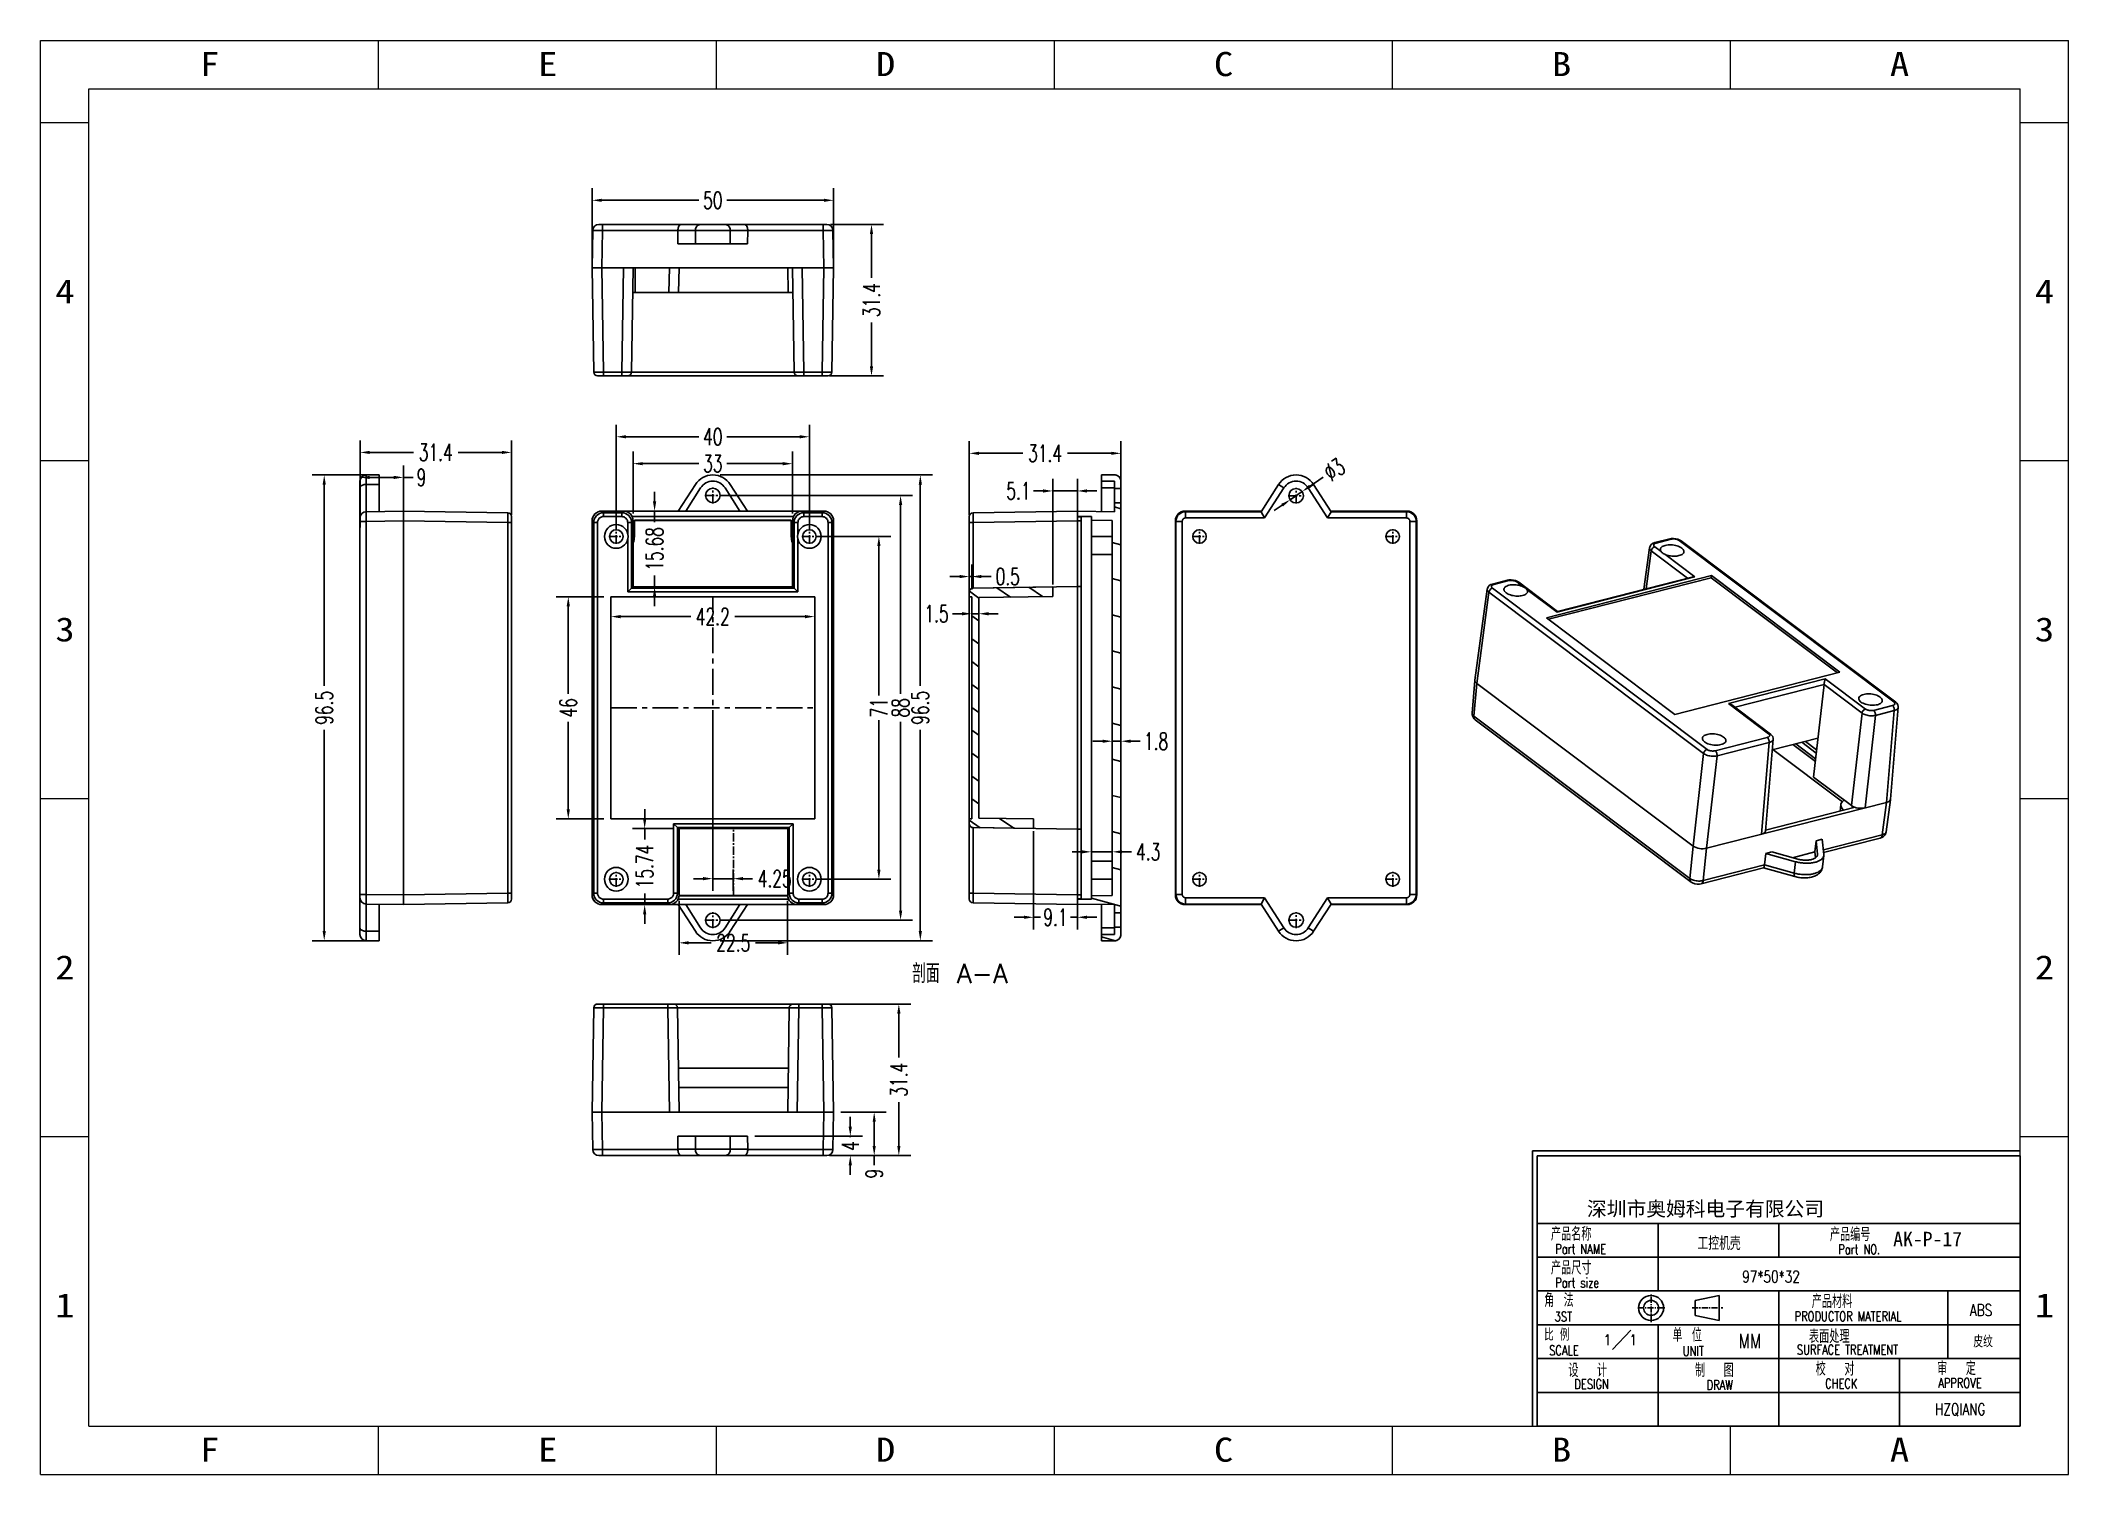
# Model space of a CAD drawing. Header units: millimetres. Extents: x 938 to 1358, y 428 to 725.
import ezdxf
from ezdxf.enums import TextEntityAlignment as Align

# ---------------------------------------------------------------- set-up
doc = ezdxf.new("R2010")
doc.units = ezdxf.units.MM
doc.linetypes.add('CENTER', pattern=[2, 1.25, -0.25, 0.25, -0.25])
for name, color, linetype in [('1', 7, 'Continuous'), ('center', 1, 'CENTER'), ('text', 3, 'Continuous')]:
    doc.layers.add(name, color=color, linetype=linetype)
doc.layers.add('dim', color=82, linetype='Continuous', lineweight=9)
doc.layers.add('MiniCADLayer', color=7, linetype='Continuous', lineweight=20)
doc.styles.add('ROMANC', font='romanc.shx', dxfattribs={"bigfont": 'gbcbig.shx'})
doc.styles.add('romans', font='romans.shx', dxfattribs={"width": 0.67, "bigfont": 'fangsong.shx'})
doc.styles.get("Standard").update_dxf_attribs({"font": 'txt', "bigfont": 'gbcbig.shx'})
doc.styles.add('TEXTSTYLE_0', font='txt', dxfattribs={"width": 0.8})
doc.styles.add('xs', font='', dxfattribs={"width": 0.67})
doc.styles.add('宋体_txtstyle_1100.00_0_01100', font='SIMSUN.TTC', dxfattribs={"height": 1100})
doc.styles.add('宋体_txtstyle_300.00_0_0300', font='SIMSUN.TTC', dxfattribs={"height": 300})
doc.styles.get('xs').set_extended_font_data('NSimSun')
doc.dimstyles.new('MSTD', dxfattribs={"dimtxt": 3.5, "dimasz": 2, "dimexe": 2.5, "dimexo": 1.5, "dimgap": 1, "dimtad": 0, "dimdsep": 46, "dimtxsty": 'romans', "dimcen": 0, "dimclrd": 5, "dimclre": 5, "dimclrt": 3, "dimadec": 1, "dimazin": 0, "dimtfac": 0.5, "dimtmove": 0, "dimatfit": 3, "dimfxl": 1, "dimarcsym": 0})

msp = doc.modelspace()

# ---------------------------------------------------------------- texts
at = {"color": 3, "linetype": 'Continuous', "style": 'ROMANC'}
for s, p in [('产品名称', (1251.072, 476.605)), ('产品编号', (1308.846, 476.51)), ('产品尺寸', (1251.072, 469.605)), ('角 法', (1249.68, 462.895)), ('产品材料', (1305.091, 462.651)), ('单 位', (1276.241, 455.695)), ('表面处理', (1304.516, 455.396)), ('设  计', (1254.68, 448.362)), ('制  图', (1280.904, 448.388)), ('校  对', (1305.913, 448.664)), ('审  定', (1331.066, 448.772))]:
    msp.add_text(s, height=2.8, dxfattribs=at).set_placement(p)
at = {"color": 3, "style": 'romans', "width": 0.75}
for s, height, p in [('Part NAME', 2, (1251.967, 473.915)), ('Part size', 2, (1251.967, 466.915)), ('比 例', 2.5, (1249.68, 455.895)), ('3ST', 2, (1251.841, 459.909)), ('PRODUCTOR MATERIAL', 2, (1301.547, 459.952)), ('SCALE', 2, (1250.714, 452.909)), ('UNIT', 2, (1278.377, 452.747)), ('SURFACE TREATMENT', 2, (1302.026, 453.04)), ('DESIGN', 2, (1255.933, 445.918)), ('DRAW', 2, (1283.313, 445.728)), ('CHECK', 2, (1307.862, 446.03)), ('APPROVE', 2, (1331.289, 446.136))]:
    msp.add_text(s, height=height, dxfattribs=at).set_placement(p)
at = {"color": 6}
for s, style, width, p in [('工控机壳', 'xs', 0.67, (1285.909, 474.953)), ('97*50*32', 'romans', 0.75, (1296.666, 467.953)), ('ABS', 'romans', 0.75, (1340.153, 461.023)), ('皮纹', 'romans', 0.75, (1340.581, 454.506)), ('HZQIANG', 'romans', 0.75, (1335.853, 440.478))]:
    msp.add_text(s, height=2.4423, dxfattribs=dict(at, style=style, width=width)).set_placement(p, align=Align.CENTER)
at = {"color": 3, "linetype": 'Continuous', "style": 'romans', "width": 0.75}
msp.add_text('Part NO.', height=2, dxfattribs=at).set_placement((1310.591, 473.821))
at = {"color": 6, "style": 'romans', "width": 0.75}
msp.add_text('MM', height=3, dxfattribs=at).set_placement((1289.956, 454.338))
at = {"color": 2, "linetype": 'Continuous', "insert": (1138.553, 533.951), "char_height": 3.9688, "width": 19.05, "attachment_point": 3, "line_spacing_factor": 0.9}
msp.add_mtext('剖面 A-A', dxfattribs=at)
at = {"layer": 'MiniCADLayer', "color": 3, "ltscale": 1.53647, "true_color": 0x00ff00, "insert": (1258.546, 484.72), "char_height": 3, "attachment_point": 1, "style": '宋体_txtstyle_1100.00_0_01100'}
msp.add_mtext('深圳市奥姆科电子有限公司', dxfattribs=at)
at = {"layer": 'MiniCADLayer', "color": 3, "ltscale": 0.790365, "true_color": 0x00ff00, "insert": (1321.953, 478.456), "char_height": 3, "attachment_point": 1, "style": '宋体_txtstyle_300.00_0_0300'}
msp.add_mtext('AK-P-17', dxfattribs=at)
at = {"layer": 'text', "style": 'romans', "width": 0.75}
msp.add_text('1   1', height=2.25, dxfattribs=at).set_placement((1262.047, 454.945))

# ---------------------------------------------------------------- blocks, each defined once
blk = doc.blocks.new('*D30')
at = {"color": 5, "lineweight": -2}
for p, q in [((1052.49, 679.63), (1052.49, 694.61)), ((1102.49, 679.63), (1102.49, 694.61)), ((1054.49, 692.11), (1074.6, 692.11)), ((1100.49, 692.11), (1080.39, 692.11))]:
    blk.add_line(p, q, dxfattribs=at)
at = {"color": 5}
for points in [[(1054.49, 692.44), (1054.49, 691.78), (1052.49, 692.11)], [(1100.49, 692.44), (1100.49, 691.78), (1102.49, 692.11)]]:
    blk.add_solid(points, dxfattribs=at)
at = {"layer": 'Defpoints', "color": 0}
for p in [(1102.49, 692.11), (1052.49, 678.13), (1102.49, 678.13)]:
    blk.add_point(p, dxfattribs=at)
at = {"color": 3, "insert": (1077.49, 692.11), "char_height": 3.5, "attachment_point": 5, "style": 'romans'}
blk.add_mtext('50', dxfattribs=at)
blk = doc.blocks.new('*D31')
at = {"color": 5, "lineweight": -2}
for p, q in [((1101.88, 687.13), (1112.86, 687.13)), ((1110.36, 685.13), (1110.36, 676.05)), ((1110.36, 657.73), (1110.36, 666.8)), ((1101.66, 655.73), (1112.86, 655.73))]:
    blk.add_line(p, q, dxfattribs=at)
at = {"color": 5}
for points in [[(1110.02, 685.13), (1110.69, 685.13), (1110.36, 687.13)], [(1110.02, 657.73), (1110.69, 657.73), (1110.36, 655.73)]]:
    blk.add_solid(points, dxfattribs=at)
at = {"layer": 'Defpoints', "color": 0}
for p in [(1100.38, 687.13), (1100.16, 655.73), (1110.36, 655.73)]:
    blk.add_point(p, dxfattribs=at)
at = {"color": 3, "insert": (1110.36, 671.43), "char_height": 3.5, "attachment_point": 5, "rotation": 90, "style": 'romans'}
blk.add_mtext('31.4', dxfattribs=at)
blk = doc.blocks.new('*D32')
at = {"color": 5, "lineweight": -2}
for p, q in [((1105.97, 500.24), (1105.97, 502.24)), ((1086.21, 498.24), (1108.47, 498.24)), ((1105.97, 498.24), (1105.97, 498.08)), ((1101.88, 494.24), (1108.47, 494.24)), ((1105.97, 494.24), (1105.97, 494.4)), ((1105.97, 492.24), (1105.97, 490.24))]:
    blk.add_line(p, q, dxfattribs=at)
at = {"color": 5}
for points in [[(1105.63, 500.24), (1106.3, 500.24), (1105.97, 498.24)], [(1105.63, 492.24), (1106.3, 492.24), (1105.97, 494.24)]]:
    blk.add_solid(points, dxfattribs=at)
at = {"layer": 'Defpoints', "color": 0}
for p in [(1084.71, 498.24), (1100.38, 494.24), (1105.97, 494.24)]:
    blk.add_point(p, dxfattribs=at)
at = {"color": 3, "insert": (1105.97, 496.24), "char_height": 3.5, "attachment_point": 5, "rotation": 90, "style": 'romans'}
blk.add_mtext('4', dxfattribs=at)
blk = doc.blocks.new('*D33')
at = {"color": 5, "lineweight": -2}
for p, q in [((1103.99, 503.24), (1113.42, 503.24)), ((1110.92, 501.24), (1110.92, 496.24)), ((1103.99, 494.24), (1113.42, 494.24)), ((1110.92, 494.24), (1110.92, 492.24))]:
    blk.add_line(p, q, dxfattribs=at)
at = {"color": 5}
for points in [[(1110.59, 501.24), (1111.25, 501.24), (1110.92, 503.24)], [(1110.59, 496.24), (1111.25, 496.24), (1110.92, 494.24)]]:
    blk.add_solid(points, dxfattribs=at)
at = {"layer": 'Defpoints', "color": 0}
for p in [(1102.49, 503.24), (1102.49, 494.24), (1110.92, 494.24)]:
    blk.add_point(p, dxfattribs=at)
at = {"color": 3, "insert": (1110.92, 490.51), "char_height": 3.5, "attachment_point": 5, "rotation": 90, "style": 'romans'}
blk.add_mtext('9', dxfattribs=at)
blk = doc.blocks.new('*D34')
at = {"color": 5, "lineweight": -2}
for p, q in [((1101.66, 525.64), (1118.52, 525.64)), ((1116.02, 523.64), (1116.02, 514.57)), ((1116.02, 496.24), (1116.02, 505.31)), ((1101.66, 494.24), (1118.52, 494.24))]:
    blk.add_line(p, q, dxfattribs=at)
at = {"color": 5}
for points in [[(1115.69, 523.64), (1116.36, 523.64), (1116.02, 525.64)], [(1115.69, 496.24), (1116.36, 496.24), (1116.02, 494.24)]]:
    blk.add_solid(points, dxfattribs=at)
at = {"layer": 'Defpoints', "color": 0}
for p in [(1100.16, 525.64), (1100.16, 494.24), (1116.02, 494.24)]:
    blk.add_point(p, dxfattribs=at)
at = {"color": 3, "insert": (1116.02, 509.94), "char_height": 3.5, "attachment_point": 5, "rotation": 90, "style": 'romans'}
blk.add_mtext('31.4', dxfattribs=at)
blk = doc.blocks.new('*D35')
at = {"color": 5, "lineweight": -2}
for p, q in [((1078.99, 630.98), (1118.88, 630.98)), ((1116.38, 628.98), (1116.38, 589.88)), ((1116.38, 544.98), (1116.38, 584.08)), ((1078.99, 542.98), (1118.88, 542.98))]:
    blk.add_line(p, q, dxfattribs=at)
at = {"color": 5}
for points in [[(1116.05, 628.98), (1116.72, 628.98), (1116.38, 630.98)], [(1116.05, 544.98), (1116.72, 544.98), (1116.38, 542.98)]]:
    blk.add_solid(points, dxfattribs=at)
at = {"layer": 'Defpoints', "color": 0}
for p in [(1077.49, 630.98), (1077.49, 542.98), (1116.38, 542.98)]:
    blk.add_point(p, dxfattribs=at)
at = {"color": 3, "insert": (1116.38, 586.98), "char_height": 3.5, "attachment_point": 5, "rotation": 90, "style": 'romans'}
blk.add_mtext('88', dxfattribs=at)
blk = doc.blocks.new('*D36')
at = {"color": 5, "lineweight": -2}
for p, q in [((1098.99, 622.48), (1114.39, 622.48)), ((1111.89, 620.48), (1111.89, 589.54)), ((1111.89, 553.48), (1111.89, 584.42)), ((1098.99, 551.48), (1114.39, 551.48))]:
    blk.add_line(p, q, dxfattribs=at)
at = {"color": 5}
for points in [[(1111.55, 620.48), (1112.22, 620.48), (1111.89, 622.48)], [(1111.55, 553.48), (1112.22, 553.48), (1111.89, 551.48)]]:
    blk.add_solid(points, dxfattribs=at)
at = {"layer": 'Defpoints', "color": 0}
for p in [(1097.49, 622.48), (1097.49, 551.48), (1111.89, 551.48)]:
    blk.add_point(p, dxfattribs=at)
at = {"color": 3, "insert": (1111.89, 586.98), "char_height": 3.5, "attachment_point": 5, "rotation": 90, "style": 'romans'}
blk.add_mtext('71', dxfattribs=at)
blk = doc.blocks.new('*D37')
at = {"color": 5, "lineweight": -2}
for p, q in [((1057.49, 623.98), (1057.49, 645.63)), ((1059.49, 643.13), (1074.6, 643.13)), ((1095.49, 643.13), (1080.39, 643.13)), ((1097.49, 623.98), (1097.49, 645.63))]:
    blk.add_line(p, q, dxfattribs=at)
at = {"color": 5}
for points in [[(1059.49, 643.46), (1059.49, 642.8), (1057.49, 643.13)], [(1095.49, 643.46), (1095.49, 642.8), (1097.49, 643.13)]]:
    blk.add_solid(points, dxfattribs=at)
at = {"layer": 'Defpoints', "color": 0}
for p in [(1097.49, 643.13), (1057.49, 622.48), (1097.49, 622.48)]:
    blk.add_point(p, dxfattribs=at)
at = {"color": 3, "insert": (1077.49, 643.13), "char_height": 3.5, "attachment_point": 5, "style": 'romans'}
blk.add_mtext('40', dxfattribs=at)
blk = doc.blocks.new('*D38')
at = {"color": 5, "lineweight": -2}
for p, q in [((1060.99, 627.23), (1060.99, 640.06)), ((1093.99, 627.23), (1093.99, 640.06)), ((1062.99, 637.56), (1074.6, 637.56)), ((1091.99, 637.56), (1080.39, 637.56))]:
    blk.add_line(p, q, dxfattribs=at)
at = {"color": 5}
for points in [[(1062.99, 637.89), (1062.99, 637.22), (1060.99, 637.56)], [(1091.99, 637.89), (1091.99, 637.22), (1093.99, 637.56)]]:
    blk.add_solid(points, dxfattribs=at)
at = {"layer": 'Defpoints', "color": 0}
for p in [(1093.99, 637.56), (1060.99, 625.73), (1093.99, 625.73)]:
    blk.add_point(p, dxfattribs=at)
at = {"color": 3, "insert": (1077.49, 637.56), "char_height": 3.5, "attachment_point": 5, "style": 'romans'}
blk.add_mtext('33', dxfattribs=at)
blk = doc.blocks.new('*D39')
at = {"color": 5, "lineweight": -2}
for p, q in [((1065.43, 629.73), (1065.43, 631.73)), ((1062.84, 627.73), (1067.93, 627.73)), ((1065.43, 627.73), (1065.43, 625.41)), ((1065.43, 612.05), (1065.43, 614.37)), ((1062.84, 612.05), (1067.93, 612.05)), ((1065.43, 610.05), (1065.43, 608.05))]:
    blk.add_line(p, q, dxfattribs=at)
at = {"color": 5}
for points in [[(1065.1, 629.73), (1065.77, 629.73), (1065.43, 627.73)], [(1065.1, 610.05), (1065.77, 610.05), (1065.43, 612.05)]]:
    blk.add_solid(points, dxfattribs=at)
at = {"layer": 'Defpoints', "color": 0}
for p in [(1061.34, 627.73), (1065.43, 627.73), (1061.34, 612.05)]:
    blk.add_point(p, dxfattribs=at)
at = {"color": 3, "insert": (1065.43, 619.89), "char_height": 3.5, "attachment_point": 5, "rotation": 90, "style": 'romans'}
blk.add_mtext('15.68', dxfattribs=at)
blk = doc.blocks.new('*D40')
at = {"color": 5, "lineweight": -2}
for p, q in [((1070.49, 547.01), (1070.49, 535.81)), ((1092.99, 547.01), (1092.99, 535.81)), ((1072.49, 538.31), (1077.17, 538.31)), ((1090.99, 538.31), (1086.32, 538.31))]:
    blk.add_line(p, q, dxfattribs=at)
at = {"color": 5}
for points in [[(1072.49, 538.65), (1072.49, 537.98), (1070.49, 538.31)], [(1090.99, 538.65), (1090.99, 537.98), (1092.99, 538.31)]]:
    blk.add_solid(points, dxfattribs=at)
at = {"layer": 'Defpoints', "color": 0}
for p in [(1070.49, 548.51), (1092.99, 548.51), (1092.99, 538.31)]:
    blk.add_point(p, dxfattribs=at)
at = {"color": 3, "insert": (1081.74, 538.31), "char_height": 3.5, "attachment_point": 5, "style": 'romans'}
blk.add_mtext('22.5', dxfattribs=at)
blk = doc.blocks.new('*D41')
at = {"color": 5, "lineweight": -2}
for p, q in [((1077.49, 585.48), (1077.49, 549.1)), ((1075.49, 551.6), (1073.49, 551.6)), ((1077.49, 551.6), (1081.74, 551.6)), ((1081.74, 553.53), (1081.74, 549.1)), ((1083.74, 551.6), (1085.74, 551.6))]:
    blk.add_line(p, q, dxfattribs=at)
at = {"color": 5}
for points in [[(1075.49, 551.94), (1075.49, 551.27), (1077.49, 551.6)], [(1083.74, 551.94), (1083.74, 551.27), (1081.74, 551.6)]]:
    blk.add_solid(points, dxfattribs=at)
at = {"layer": 'Defpoints', "color": 0}
for p in [(1077.49, 586.98), (1081.74, 555.03), (1081.74, 551.6)]:
    blk.add_point(p, dxfattribs=at)
at = {"color": 3, "insert": (1090.32, 551.6), "char_height": 3.5, "attachment_point": 5, "style": 'romans'}
blk.add_mtext('4.25', dxfattribs=at)
blk = doc.blocks.new('*D42')
at = {"color": 5, "lineweight": -2}
for p, q in [((1056.39, 608.48), (1056.39, 603.38)), ((1058.39, 605.88), (1072.92, 605.88)), ((1096.59, 605.88), (1082.07, 605.88)), ((1098.59, 608.48), (1098.59, 603.38))]:
    blk.add_line(p, q, dxfattribs=at)
at = {"color": 5}
for points in [[(1058.39, 606.21), (1058.39, 605.54), (1056.39, 605.88)], [(1096.59, 606.21), (1096.59, 605.54), (1098.59, 605.88)]]:
    blk.add_solid(points, dxfattribs=at)
at = {"layer": 'Defpoints', "color": 0}
for p in [(1056.39, 609.98), (1098.59, 609.98), (1098.59, 605.88)]:
    blk.add_point(p, dxfattribs=at)
at = {"color": 3, "insert": (1077.49, 605.88), "char_height": 3.5, "attachment_point": 5, "style": 'romans'}
blk.add_mtext('42.2', dxfattribs=at)
blk = doc.blocks.new('*D43')
at = {"color": 5, "lineweight": -2}
for p, q in [((1054.89, 609.98), (1045.06, 609.98)), ((1047.56, 607.98), (1047.56, 589.88)), ((1047.56, 565.98), (1047.56, 584.08)), ((1054.89, 563.98), (1045.06, 563.98))]:
    blk.add_line(p, q, dxfattribs=at)
at = {"color": 5}
for points in [[(1047.22, 607.98), (1047.89, 607.98), (1047.56, 609.98)], [(1047.22, 565.98), (1047.89, 565.98), (1047.56, 563.98)]]:
    blk.add_solid(points, dxfattribs=at)
at = {"layer": 'Defpoints', "color": 0}
for p in [(1056.39, 609.98), (1047.56, 563.98), (1056.39, 563.98)]:
    blk.add_point(p, dxfattribs=at)
at = {"color": 3, "insert": (1047.56, 586.98), "char_height": 3.5, "attachment_point": 5, "rotation": 90, "style": 'romans'}
blk.add_mtext('46', dxfattribs=at)
blk = doc.blocks.new('*D44')
at = {"color": 5, "lineweight": -2}
for p, q in [((1078.99, 635.23), (1122.97, 635.23)), ((1120.47, 633.23), (1120.47, 591.55)), ((1120.47, 540.73), (1120.47, 582.41)), ((1078.99, 538.73), (1122.97, 538.73))]:
    blk.add_line(p, q, dxfattribs=at)
at = {"color": 5}
for points in [[(1120.14, 633.23), (1120.8, 633.23), (1120.47, 635.23)], [(1120.14, 540.73), (1120.8, 540.73), (1120.47, 538.73)]]:
    blk.add_solid(points, dxfattribs=at)
at = {"layer": 'Defpoints', "color": 0}
for p in [(1077.49, 635.23), (1077.49, 538.73), (1120.47, 538.73)]:
    blk.add_point(p, dxfattribs=at)
at = {"color": 3, "insert": (1120.47, 586.98), "char_height": 3.5, "attachment_point": 5, "rotation": 90, "style": 'romans'}
blk.add_mtext('96.5', dxfattribs=at)
blk = doc.blocks.new('*D45')
at = {"color": 5, "lineweight": -2}
for p, q in [((1147.91, 612.55), (1147.91, 634.41)), ((1153.01, 627.52), (1153.01, 634.41)), ((1145.91, 631.91), (1143.91, 631.91)), ((1153.01, 631.91), (1147.91, 631.91)), ((1155.01, 631.91), (1157.01, 631.91))]:
    blk.add_line(p, q, dxfattribs=at)
at = {"color": 5}
for points in [[(1145.91, 632.24), (1145.91, 631.57), (1147.91, 631.91)], [(1155.01, 632.24), (1155.01, 631.57), (1153.01, 631.91)]]:
    blk.add_solid(points, dxfattribs=at)
at = {"layer": 'Defpoints', "color": 0}
for p in [(1153.01, 631.91), (1153.01, 626.02), (1147.91, 611.05)]:
    blk.add_point(p, dxfattribs=at)
at = {"color": 3, "insert": (1140.79, 631.91), "char_height": 3.5, "attachment_point": 5, "style": 'romans'}
blk.add_mtext('5.1', dxfattribs=at)
blk = doc.blocks.new('*D46')
at = {"color": 5, "lineweight": -2}
for p, q in [((1143.91, 561.47), (1143.91, 541.1)), ((1153.01, 561.47), (1153.01, 541.1)), ((1141.91, 543.6), (1139.91, 543.6)), ((1143.91, 543.6), (1145.34, 543.6)), ((1153.01, 543.6), (1151.59, 543.6)), ((1155.01, 543.6), (1157.01, 543.6))]:
    blk.add_line(p, q, dxfattribs=at)
at = {"color": 5}
for points in [[(1141.91, 543.94), (1141.91, 543.27), (1143.91, 543.6)], [(1155.01, 543.94), (1155.01, 543.27), (1153.01, 543.6)]]:
    blk.add_solid(points, dxfattribs=at)
at = {"layer": 'Defpoints', "color": 0}
for p in [(1143.91, 562.97), (1153.01, 562.97), (1153.01, 543.6)]:
    blk.add_point(p, dxfattribs=at)
at = {"color": 3, "insert": (1148.46, 543.6), "char_height": 3.5, "attachment_point": 5, "style": 'romans'}
blk.add_mtext('9.1', dxfattribs=at)
blk = doc.blocks.new('*D47')
at = {"color": 5, "lineweight": -2}
for p, q in [((1004.42, 630.59), (1004.42, 642.39)), ((1006.42, 639.89), (1015.49, 639.89)), ((1033.82, 639.89), (1024.75, 639.89)), ((1035.82, 626.89), (1035.82, 642.39))]:
    blk.add_line(p, q, dxfattribs=at)
at = {"color": 5}
for points in [[(1006.42, 640.22), (1006.42, 639.56), (1004.42, 639.89)], [(1033.82, 640.22), (1033.82, 639.56), (1035.82, 639.89)]]:
    blk.add_solid(points, dxfattribs=at)
at = {"layer": 'Defpoints', "color": 0}
for p in [(1004.42, 639.89), (1004.42, 629.09), (1035.82, 625.39)]:
    blk.add_point(p, dxfattribs=at)
at = {"color": 3, "insert": (1020.12, 639.89), "char_height": 3.5, "attachment_point": 5, "style": 'romans'}
blk.add_mtext('31.4', dxfattribs=at)
blk = doc.blocks.new('*D48')
at = {"color": 5, "lineweight": -2}
for p, q in [((1006.92, 635.23), (994.51, 635.23)), ((997.01, 633.23), (997.01, 591.55)), ((997.01, 540.73), (997.01, 582.41)), ((1006.92, 538.73), (994.51, 538.73))]:
    blk.add_line(p, q, dxfattribs=at)
at = {"color": 5}
for points in [[(996.68, 633.23), (997.34, 633.23), (997.01, 635.23)], [(996.68, 540.73), (997.34, 540.73), (997.01, 538.73)]]:
    blk.add_solid(points, dxfattribs=at)
at = {"layer": 'Defpoints', "color": 0}
for p in [(1008.42, 635.23), (997.01, 538.73), (1008.42, 538.73)]:
    blk.add_point(p, dxfattribs=at)
at = {"color": 3, "insert": (997.01, 586.98), "char_height": 3.5, "attachment_point": 5, "rotation": 90, "style": 'romans'}
blk.add_mtext('96.5', dxfattribs=at)
blk = doc.blocks.new('*D49')
at = {"color": 5, "lineweight": -2}
for p, q in [((1004.42, 624.34), (1004.42, 637.21)), ((1006.42, 634.71), (1011.42, 634.71)), ((1013.42, 624.34), (1013.42, 637.21)), ((1013.42, 634.71), (1015.42, 634.71))]:
    blk.add_line(p, q, dxfattribs=at)
at = {"color": 5}
for points in [[(1006.42, 635.04), (1006.42, 634.37), (1004.42, 634.71)], [(1011.42, 635.04), (1011.42, 634.37), (1013.42, 634.71)]]:
    blk.add_solid(points, dxfattribs=at)
at = {"layer": 'Defpoints', "color": 0}
for p in [(1013.42, 634.71), (1004.42, 622.84), (1013.42, 622.84)]:
    blk.add_point(p, dxfattribs=at)
at = {"color": 3, "insert": (1017.14, 634.71), "char_height": 3.5, "attachment_point": 5, "style": 'romans'}
blk.add_mtext('9', dxfattribs=at)
blk = doc.blocks.new('*D50')
at = {"color": 5, "lineweight": -2}
for p, q in [((1063.38, 563.97), (1063.38, 565.97)), ((1069.19, 561.97), (1060.88, 561.97)), ((1063.38, 561.97), (1063.38, 559.68)), ((1065.65, 546.23), (1060.88, 546.23)), ((1063.38, 546.23), (1063.38, 548.52)), ((1063.38, 544.23), (1063.38, 542.23))]:
    blk.add_line(p, q, dxfattribs=at)
at = {"color": 5}
for points in [[(1063.05, 563.97), (1063.71, 563.97), (1063.38, 561.97)], [(1063.05, 544.23), (1063.71, 544.23), (1063.38, 546.23)]]:
    blk.add_solid(points, dxfattribs=at)
at = {"layer": 'Defpoints', "color": 0}
for p in [(1070.69, 561.97), (1063.38, 546.23), (1067.15, 546.23)]:
    blk.add_point(p, dxfattribs=at)
at = {"color": 3, "insert": (1063.38, 554.1), "char_height": 3.5, "attachment_point": 5, "rotation": 90, "style": 'romans'}
blk.add_mtext('15.74', dxfattribs=at)
blk = doc.blocks.new('*D51')
at = {"color": 5, "lineweight": -2}
for p, q in [((1203.88, 634.73), (1201.19, 632.9)), ((1197.06, 630.08), (1199.54, 631.77)), ((1195.41, 628.96), (1193.75, 627.83))]:
    blk.add_line(p, q, dxfattribs=at)
at = {"color": 5}
for points in [[(1195.22, 629.23), (1195.59, 628.68), (1197.06, 630.08)], [(1201, 633.18), (1201.38, 632.63), (1199.54, 631.77)]]:
    blk.add_solid(points, dxfattribs=at)
at = {"layer": 'Defpoints', "color": 0}
for p in [(1197.06, 630.08), (1199.54, 631.77)]:
    blk.add_point(p, dxfattribs=at)
at = {"color": 3, "insert": (1206.23, 636.34), "char_height": 3.5, "attachment_point": 5, "rotation": 34.2943, "style": 'romans'}
blk.add_mtext('∅3', dxfattribs=at)
blk = doc.blocks.new('*D52')
at = {"color": 5, "lineweight": -2}
for p, q in [((1155.91, 556.73), (1155.91, 559.66)), ((1160.21, 556.73), (1160.21, 559.66)), ((1153.91, 557.16), (1151.91, 557.16)), ((1155.91, 557.16), (1160.21, 557.16)), ((1162.21, 557.16), (1164.21, 557.16))]:
    blk.add_line(p, q, dxfattribs=at)
at = {"color": 5}
for points in [[(1153.91, 557.49), (1153.91, 556.83), (1155.91, 557.16)], [(1162.21, 557.49), (1162.21, 556.83), (1160.21, 557.16)]]:
    blk.add_solid(points, dxfattribs=at)
at = {"layer": 'Defpoints', "color": 0}
for p in [(1155.91, 555.23), (1160.21, 557.16), (1160.21, 555.23)]:
    blk.add_point(p, dxfattribs=at)
at = {"color": 3, "insert": (1167.67, 557.16), "char_height": 3.5, "attachment_point": 5, "style": 'romans'}
blk.add_mtext('4.3', dxfattribs=at)
blk = doc.blocks.new('*D53')
at = {"color": 5, "lineweight": -2}
for p, q in [((1158.21, 580.07), (1156.21, 580.07)), ((1160.21, 580.07), (1162.01, 580.07)), ((1164.01, 580.07), (1166.01, 580.07)), ((1160.21, 578.9), (1160.21, 577.57)), ((1162.01, 578.9), (1162.01, 577.57))]:
    blk.add_line(p, q, dxfattribs=at)
at = {"color": 5}
for points in [[(1158.21, 580.4), (1158.21, 579.73), (1160.21, 580.07)], [(1164.01, 580.4), (1164.01, 579.73), (1162.01, 580.07)]]:
    blk.add_solid(points, dxfattribs=at)
at = {"layer": 'Defpoints', "color": 0}
for p in [(1160.21, 580.4), (1160.21, 580.07), (1162.01, 580.4)]:
    blk.add_point(p, dxfattribs=at)
at = {"color": 3, "insert": (1169.3, 580.07), "char_height": 3.5, "attachment_point": 5, "style": 'romans'}
blk.add_mtext('1.8', dxfattribs=at)
blk = doc.blocks.new('*D54')
at = {"color": 5, "lineweight": -2}
for p, q in [((1128.61, 614.18), (1126.61, 614.18)), ((1130.61, 611.48), (1130.61, 616.68)), ((1130.61, 614.18), (1131.11, 614.18)), ((1131.11, 611.48), (1131.11, 616.68)), ((1133.11, 614.18), (1135.11, 614.18))]:
    blk.add_line(p, q, dxfattribs=at)
at = {"color": 5}
for points in [[(1128.61, 614.51), (1128.61, 613.84), (1130.61, 614.18)], [(1133.11, 614.51), (1133.11, 613.84), (1131.11, 614.18)]]:
    blk.add_solid(points, dxfattribs=at)
at = {"layer": 'Defpoints', "color": 0}
for p in [(1131.11, 614.18), (1130.61, 609.98), (1131.11, 609.98)]:
    blk.add_point(p, dxfattribs=at)
at = {"color": 3, "insert": (1138.57, 614.18), "char_height": 3.5, "attachment_point": 5, "style": 'romans'}
blk.add_mtext('0.5', dxfattribs=at)
blk = doc.blocks.new('*D55')
at = {"color": 5, "lineweight": -2}
for p, q in [((1129.11, 606.47), (1127.11, 606.47)), ((1132.61, 606.47), (1131.11, 606.47)), ((1131.11, 605.35), (1131.11, 603.97)), ((1132.61, 605.35), (1132.61, 603.97)), ((1134.61, 606.47), (1136.61, 606.47))]:
    blk.add_line(p, q, dxfattribs=at)
at = {"color": 5}
for points in [[(1129.11, 606.81), (1129.11, 606.14), (1131.11, 606.47)], [(1134.61, 606.81), (1134.61, 606.14), (1132.61, 606.47)]]:
    blk.add_solid(points, dxfattribs=at)
at = {"layer": 'Defpoints', "color": 0}
for p in [(1131.11, 606.85), (1131.11, 606.47), (1132.61, 606.85)]:
    blk.add_point(p, dxfattribs=at)
at = {"color": 3, "insert": (1123.83, 606.47), "char_height": 3.5, "attachment_point": 5, "style": 'romans'}
blk.add_mtext('1.5', dxfattribs=at)
blk = doc.blocks.new('*D56')
at = {"color": 5, "lineweight": -2}
for p, q in [((1130.61, 626.89), (1130.61, 642.2)), ((1132.61, 639.7), (1141.69, 639.7)), ((1160.01, 639.7), (1150.94, 639.7)), ((1162.01, 626.89), (1162.01, 642.2))]:
    blk.add_line(p, q, dxfattribs=at)
at = {"color": 5}
for points in [[(1132.61, 640.03), (1132.61, 639.37), (1130.61, 639.7)], [(1160.01, 640.03), (1160.01, 639.37), (1162.01, 639.7)]]:
    blk.add_solid(points, dxfattribs=at)
at = {"layer": 'Defpoints', "color": 0}
for p in [(1162.01, 639.7), (1130.61, 625.39), (1162.01, 625.39)]:
    blk.add_point(p, dxfattribs=at)
at = {"color": 3, "insert": (1146.31, 639.7), "char_height": 3.5, "attachment_point": 5, "style": 'romans'}
blk.add_mtext('31.4', dxfattribs=at)
blk = doc.blocks.new('SUN_6HWZ35TKXU86YGHH1AY77V3D6FJ')
at = {"color": 7, "linetype": 'Continuous'}
for p, q in [((-420, 297), (0, 297)), ((-420, 0), (-420, 297)), ((-350, 287), (-350, 297)), ((-280, 287), (-280, 297)), ((-210, 287), (-210, 297)), ((-140, 287), (-140, 297)), ((-70, 287), (-70, 297)), ((0, 0), (0, 297)), ((-410, 287), (-10, 287)), ((-410, 10), (-410, 287)), ((-10, 10), (-10, 287)), ((-420, 280), (-410, 280)), ((-10, 280), (0, 280)), ((-420, 210), (-410, 210)), ((-10, 210), (0, 210)), ((-420, 140), (-410, 140)), ((-10, 140), (0, 140)), ((-420, 70), (-410, 70)), ((-10, 70), (0, 70)), ((-410, 10), (-10, 10)), ((-350, 0), (-350, 10)), ((-280, 0), (-280, 10)), ((-210, 0), (-210, 10)), ((-140, 0), (-140, 10)), ((-70, 0), (-70, 10)), ((-420, 0), (0, 0))]:
    blk.add_line(p, q, dxfattribs=at)
at = {"color": 2, "linetype": 'Continuous', "style": 'TEXTSTYLE_0'}
for s, width, p, p2 in [('F', 1.2, (-386.98, 289.63), (-382.98, 289.63)), ('E', 1.2, (-316.98, 289.63), (-312.98, 289.63)), ('D', 1.2, (-246.98, 289.63), (-242.98, 289.63)), ('C', 1.2, (-176.98, 289.63), (-172.98, 289.63)), ('B', 1.2, (-106.98, 289.63), (-102.98, 289.63)), ('A', 1.2, (-36.98, 289.63), (-32.98, 289.63)), ('4', 1.2, (-416.95, 242.54), (-412.95, 242.54)), ('4', 1.2, (-6.95, 242.54), (-2.95, 242.54)), ('3', 1.2, (-416.95, 172.54), (-412.95, 172.54)), ('3', 1.2, (-6.95, 172.54), (-2.95, 172.54)), ('2', 1.2, (-416.95, 102.54), (-412.95, 102.54)), ('2', 1.2, (-6.95, 102.54), (-2.95, 102.54)), ('1', 2.4, (-416.95, 32.54), (-412.95, 32.54)), ('1', 2.4, (-6.95, 32.54), (-2.95, 32.54)), ('F', 1.2, (-386.98, 2.63), (-382.98, 2.63)), ('E', 1.2, (-316.98, 2.63), (-312.98, 2.63)), ('D', 1.2, (-246.98, 2.63), (-242.98, 2.63)), ('C', 1.2, (-176.98, 2.63), (-172.98, 2.63)), ('B', 1.2, (-106.98, 2.63), (-102.98, 2.63)), ('A', 1.2, (-36.98, 2.63), (-32.98, 2.63))]:
    blk.add_text(s, height=5, dxfattribs=dict(at, width=width)).set_placement(p, p2, align=Align.FIT)

# ---------------------------------------------------------------- dimensions: what is measured, and where the dimension line sits
for base, p1, p2, picture, middle in [((1102.495, 692.11), (1052.495, 678.126), (1102.495, 678.126), '*D30', (1077.495, 692.11)), ((1097.495, 643.13), (1057.495, 622.479), (1097.495, 622.479), '*D37', (1077.495, 643.13)), ((1004.416, 639.889), (1035.816, 625.392), (1004.416, 629.09), '*D47', (1020.116, 639.889)), ((1093.995, 637.555), (1060.995, 625.73), (1093.995, 625.73), '*D38', (1077.495, 637.555)), ((1162.014, 639.7), (1130.614, 625.392), (1162.014, 625.392), '*D56', (1146.314, 639.7)), ((1013.416, 634.706), (1004.416, 622.844), (1013.416, 622.844), '*D49', (1017.142, 634.706)), ((1131.114, 614.177), (1130.614, 609.979), (1131.114, 609.979), '*D54', (1138.571, 614.177)), ((1098.595, 605.877), (1056.395, 609.979), (1098.595, 609.979), '*D42', (1077.495, 605.877)), ((1131.114, 606.474), (1132.614, 606.854), (1131.114, 606.854), '*D55', (1123.825, 606.474)), ((1081.745, 551.603), (1077.495, 586.979), (1081.745, 555.029), '*D41', (1090.318, 551.603)), ((1153.014, 543.602), (1143.914, 562.972), (1153.014, 562.972), '*D46', (1148.464, 543.602)), ((1160.214, 557.161), (1155.914, 555.229), (1160.214, 555.229), '*D52', (1167.671, 557.161)), ((1092.995, 538.313), (1070.495, 548.506), (1092.995, 548.506), '*D40', (1081.745, 538.313))]:
    dim = msp.add_linear_dim(base=base, p1=p1, p2=p2, dimstyle='MSTD', override={"dimfxl": 2})
    dim.commit()
    dim.dimension.update_dxf_attribs({"geometry": picture, "text_midpoint": middle})
for base, p1, p2, picture, middle in [((1110.356, 655.726), (1100.379, 687.126), (1100.157, 655.726), '*D31', (1110.356, 671.426)), ((997.011, 538.729), (1008.416, 635.229), (1008.416, 538.729), '*D48', (997.011, 586.979)), ((1120.471, 538.729), (1077.495, 635.229), (1077.495, 538.729), '*D44', (1120.471, 586.979)), ((1065.434, 627.729), (1061.341, 612.05), (1061.341, 627.729), '*D39', (1065.434, 619.89)), ((1116.382, 542.979), (1077.495, 630.979), (1077.495, 542.979), '*D35', (1116.382, 586.979)), ((1111.887, 551.479), (1097.495, 622.479), (1097.495, 551.479), '*D36', (1111.887, 586.979)), ((1047.556, 563.979), (1056.395, 609.979), (1056.395, 563.979), '*D43', (1047.556, 586.979)), ((1063.381, 546.229), (1070.69, 561.972), (1067.153, 546.229), '*D50', (1063.381, 554.1)), ((1116.023, 494.239), (1100.157, 525.639), (1100.157, 494.239), '*D34', (1116.023, 509.939)), ((1105.966, 494.239), (1084.709, 498.239), (1100.379, 494.239), '*D32', (1105.966, 496.239)), ((1110.919, 494.239), (1102.495, 503.239), (1102.495, 494.239), '*D33', (1110.919, 490.514))]:
    dim = msp.add_linear_dim(base=base, p1=p1, p2=p2, angle=90, dimstyle='MSTD', override={"dimfxl": 2})
    dim.commit()
    dim.dimension.update_dxf_attribs({"geometry": picture, "text_midpoint": middle})
dim = msp.add_diameter_dim_2p(p1=(1197.058, 630.084), p2=(1199.537, 631.775), dimstyle='MSTD', override={"dimfxl": 2})
dim.commit()
dim.dimension.update_dxf_attribs({"geometry": '*D51', "text_midpoint": (1206.226, 636.336), "dimtype": 163})
for base, p1, p2, picture, middle in [((1153.014, 631.905), (1147.914, 611.05), (1153.014, 626.025), '*D45', (1140.793, 631.905)), ((1160.214, 580.066), (1162.014, 580.399), (1160.214, 580.399), '*D53', (1169.303, 580.066))]:
    dim = msp.add_linear_dim(base=base, p1=p1, p2=p2, dimstyle='MSTD', override={"dimfxl": 2})
    dim.commit()
    dim.dimension.update_dxf_attribs({"geometry": picture, "text_midpoint": middle, "dimtype": 160})

# ---------------------------------------------------------------- hatches: boundary and pattern name
at = {"linetype": 'Continuous'}
h = msp.add_hatch(dxfattribs=at)
h.set_pattern_fill('DEFAULT__1', color=2, scale=7.227341, angle=165, style=0, pattern_type=0)
h.set_pattern_definition([(165, (897.1706, 310.116), (-1.87057, -6.98108), [])])
edge = h.paths.add_edge_path()
edge.add_line((1155.914, 626.629), (1155.914, 625.886))
edge.add_line((1153.014, 626.629), (1155.914, 626.629))
edge.add_line((1153.014, 626.629), (1153.014, 627.729))
edge.add_line((1160.714, 627.614), (1153.014, 627.729))
edge.add_line((1160.714, 629.429), (1160.714, 627.614))
edge.add_line((1162.014, 629.429), (1160.714, 629.429))
edge.add_line((1162.014, 629.429), (1162.014, 544.529))
edge.add_line((1162.014, 544.529), (1160.714, 544.529))
edge.add_line((1160.714, 544.529), (1160.714, 546.345))
edge.add_line((1153.014, 546.229), (1160.714, 546.345))
edge.add_line((1153.014, 546.229), (1153.014, 547.329))
edge.add_line((1155.914, 547.329), (1153.014, 547.329))
edge.add_line((1155.914, 548.073), (1155.914, 547.329))
edge.add_line((1155.914, 548.073), (1160.214, 548.138))
edge.add_line((1160.214, 625.821), (1160.214, 548.138))
edge.add_line((1160.214, 625.821), (1155.914, 625.886))
edge = h.paths.add_edge_path()
edge.add_line((1162.014, 633.929), (1162.014, 632.429))
edge.add_line((1162.014, 632.429), (1160.714, 632.429))
edge.add_line((1160.714, 633.929), (1160.714, 632.429))
edge.add_line((1158.014, 633.929), (1160.714, 633.929))
edge.add_line((1158.014, 635.229), (1158.014, 633.929))
edge.add_line((1158.014, 635.229), (1160.714, 635.229))
edge.add_spline(control_points=[(1162.014, 633.929), (1162.014, 634.691), (1161.476, 635.229), (1160.714, 635.229)], knot_values=[0, 0, 0, 0, 1, 1, 1, 1], weights=[1, 0.8047379, 0.8047379, 1], degree=3, periodic=0)
edge = h.paths.add_edge_path()
edge.add_line((1162.014, 541.529), (1162.014, 540.029))
edge.add_spline(control_points=[(1162.014, 540.029), (1162.014, 539.268), (1161.476, 538.729), (1160.714, 538.729)], knot_values=[0, 0, 0, 0, 1, 1, 1, 1], weights=[1, 0.8047379, 0.8047379, 1], degree=3, periodic=0)
edge.add_line((1158.014, 538.729), (1160.714, 538.729))
edge.add_line((1158.014, 538.729), (1158.014, 540.029))
edge.add_line((1158.014, 540.029), (1160.714, 540.029))
edge.add_line((1160.714, 540.029), (1160.714, 541.529))
edge.add_line((1162.014, 541.529), (1160.714, 541.529))
h = msp.add_hatch(dxfattribs=at)
h.set_pattern_fill('A', color=2, scale=3.882329, angle=325, style=0, pattern_type=0)
h.set_pattern_definition([(325, (897.1706, 310.1157), (2.226813, 3.180218), [])])
edge = h.paths.add_edge_path()
edge.add_spline(control_points=[(1131.402, 611.792), (1130.939, 611.784), (1130.614, 611.455), (1130.614, 610.992)], knot_values=[0, 0, 0, 0, 1, 1, 1, 1], weights=[1, 0.808406, 0.808406, 1], degree=3, periodic=0)
edge.add_line((1131.402, 611.792), (1147.914, 612.05))
edge.add_line((1147.914, 612.05), (1147.914, 610.049))
edge.add_line((1132.614, 609.81), (1147.914, 610.049))
edge.add_line((1132.614, 609.81), (1132.614, 564.148))
edge.add_line((1143.914, 563.972), (1132.614, 564.148))
edge.add_line((1143.914, 563.972), (1143.914, 561.972))
edge.add_line((1143.914, 561.972), (1131.402, 562.167))
edge.add_spline(control_points=[(1131.402, 562.167), (1130.939, 562.174), (1130.614, 562.504), (1130.614, 562.967)], knot_values=[0, 0, 0, 0, 1, 1, 1, 1], weights=[1, 0.808406, 0.808406, 1], degree=3, periodic=0)
edge.add_line((1130.614, 563.979), (1130.614, 562.967))
edge.add_line((1131.114, 563.979), (1130.614, 563.979))
edge.add_line((1131.114, 563.979), (1131.114, 609.979))
edge.add_line((1130.614, 609.979), (1131.114, 609.979))
edge.add_line((1130.614, 610.992), (1130.614, 609.979))

# ---------------------------------------------------------------- linework, layer by layer
at = {"color": 7, "linetype": 'Continuous'}
for p, q in [((1158.014, 635.229), (1158.014, 633.929)), ((1158.014, 635.229), (1160.714, 635.229)), ((1158.014, 633.929), (1160.714, 633.929)), ((1160.714, 633.929), (1160.714, 632.429)), ((1162.014, 632.429), (1160.714, 632.429)), ((1162.014, 633.929), (1162.014, 632.429)), ((1153.014, 626.629), (1153.014, 627.729)), ((1160.714, 627.614), (1153.014, 627.729)), ((1153.014, 626.629), (1155.914, 626.629)), ((1155.914, 626.629), (1155.914, 625.886)), ((1160.214, 625.821), (1155.914, 625.886)), ((1160.214, 625.821), (1160.214, 548.138)), ((1160.714, 629.429), (1160.714, 627.614)), ((1162.014, 629.429), (1160.714, 629.429)), ((1162.014, 629.429), (1162.014, 544.529)), ((1130.614, 610.992), (1130.614, 609.979)), ((1130.614, 609.979), (1131.114, 609.979)), ((1131.114, 563.979), (1131.114, 609.979)), ((1131.402, 611.792), (1147.914, 612.05)), ((1132.614, 609.81), (1147.914, 610.049)), ((1132.614, 609.81), (1132.614, 564.148)), ((1147.914, 612.05), (1147.914, 610.049)), ((1130.614, 563.979), (1130.614, 562.967)), ((1131.114, 563.979), (1130.614, 563.979)), ((1143.914, 563.972), (1132.614, 564.148)), ((1143.914, 563.972), (1143.914, 561.972)), ((1143.914, 561.972), (1131.402, 562.167)), ((1153.014, 546.229), (1153.014, 547.329)), ((1155.914, 547.329), (1153.014, 547.329)), ((1153.014, 546.229), (1160.714, 546.345)), ((1155.914, 548.073), (1160.214, 548.138)), ((1155.914, 548.073), (1155.914, 547.329)), ((1160.714, 544.529), (1160.714, 546.345)), ((1162.014, 544.529), (1160.714, 544.529)), ((1158.014, 538.729), (1158.014, 540.029)), ((1158.014, 540.029), (1160.714, 540.029)), ((1158.014, 538.729), (1160.714, 538.729)), ((1160.714, 540.029), (1160.714, 541.529)), ((1162.014, 541.529), (1160.714, 541.529)), ((1162.014, 541.529), (1162.014, 540.029))]:
    msp.add_line(p, q, dxfattribs=at)
for p, q in [((1247.259, 495.198), (1348.259, 495.198)), ((1247.259, 495.198), (1247.259, 438.198)), ((1248.259, 494.198), (1248.259, 438.198)), ((1248.259, 494.198), (1348.259, 494.198)), ((1348.259, 494.198), (1348.259, 438.198)), ((1248.259, 480.198), (1348.259, 480.198)), ((1273.259, 466.198), (1273.259, 480.198)), ((1298.259, 473.198), (1298.259, 480.198)), ((1248.259, 473.198), (1348.259, 473.198)), ((1248.259, 466.198), (1348.259, 466.198)), ((1298.259, 466.198), (1298.259, 438.198)), ((1333.259, 452.198), (1333.259, 466.198)), ((1248.259, 459.198), (1348.259, 459.198)), ((1273.259, 459.198), (1273.259, 438.198)), ((1248.259, 452.198), (1348.259, 452.198)), ((1323.259, 452.198), (1323.259, 438.198)), ((1248.259, 445.198), (1348.259, 445.198)), ((1248.259, 438.198), (1348.259, 438.198))]:
    msp.add_line(p, q)
at = {"color": 5}
for p, q in [((1280.956, 464.237), (1285.942, 465.28)), ((1280.956, 464.237), (1280.956, 461.127)), ((1285.942, 465.28), (1285.942, 460.084)), ((1280.956, 461.127), (1285.942, 460.084))]:
    msp.add_line(p, q, dxfattribs=at)
for radius in [2.598, 1.555]:
    msp.add_circle((1271.823, 462.682), radius, dxfattribs=at)
at = {"color": 7, "linetype": 'Continuous'}
for points, start_tangent, end_tangent in [([(1162.014, 633.929), (1162.014, 633.958), (1162.013, 633.987), (1162.011, 634.017), (1162.009, 634.046), (1162.006, 634.076), (1162.002, 634.106), (1161.998, 634.136), (1161.992, 634.166), (1161.987, 634.196), (1161.98, 634.226), (1161.972, 634.257), (1161.964, 634.287), (1161.955, 634.317), (1161.945, 634.348), (1161.934, 634.378), (1161.923, 634.408), (1161.911, 634.438), (1161.898, 634.468), (1161.884, 634.497), (1161.869, 634.526), (1161.853, 634.556), (1161.837, 634.584), (1161.82, 634.613), (1161.802, 634.641), (1161.784, 634.668), (1161.764, 634.696), (1161.744, 634.722), (1161.723, 634.749), (1161.702, 634.775), (1161.68, 634.8), (1161.657, 634.825), (1161.633, 634.849), (1161.609, 634.872), (1161.585, 634.895), (1161.559, 634.917), (1161.534, 634.939), (1161.507, 634.959), (1161.48, 634.98), (1161.453, 634.999), (1161.426, 635.017), (1161.397, 635.035), (1161.369, 635.052), (1161.34, 635.069), (1161.311, 635.084), (1161.282, 635.099), (1161.252, 635.113), (1161.223, 635.126), (1161.193, 635.138), (1161.163, 635.15), (1161.132, 635.16), (1161.102, 635.17), (1161.072, 635.179), (1161.042, 635.187), (1161.011, 635.195), (1160.981, 635.202), (1160.951, 635.208), (1160.921, 635.213), (1160.891, 635.217), (1160.861, 635.221), (1160.831, 635.224), (1160.801, 635.226), (1160.772, 635.228), (1160.743, 635.229), (1160.714, 635.229)], (0, 1), (-1, 0)), ([(1131.402, 611.792), (1131.384, 611.791), (1131.366, 611.79), (1131.348, 611.789), (1131.33, 611.787), (1131.312, 611.785), (1131.294, 611.783), (1131.276, 611.78), (1131.258, 611.776), (1131.239, 611.772), (1131.221, 611.768), (1131.202, 611.763), (1131.184, 611.758), (1131.166, 611.752), (1131.147, 611.746), (1131.129, 611.739), (1131.111, 611.732), (1131.093, 611.724), (1131.074, 611.716), (1131.057, 611.707), (1131.039, 611.698), (1131.021, 611.689), (1131.004, 611.679), (1130.987, 611.668), (1130.97, 611.657), (1130.953, 611.645), (1130.936, 611.634), (1130.92, 611.621), (1130.904, 611.608), (1130.889, 611.595), (1130.874, 611.581), (1130.859, 611.567), (1130.844, 611.553), (1130.83, 611.538), (1130.816, 611.523), (1130.803, 611.508), (1130.79, 611.492), (1130.777, 611.476), (1130.765, 611.459), (1130.753, 611.443), (1130.742, 611.426), (1130.731, 611.409), (1130.721, 611.391), (1130.711, 611.374), (1130.702, 611.356), (1130.693, 611.338), (1130.685, 611.32), (1130.677, 611.302), (1130.669, 611.284), (1130.662, 611.265), (1130.656, 611.247), (1130.65, 611.229), (1130.645, 611.21), (1130.64, 611.192), (1130.635, 611.173), (1130.631, 611.155), (1130.627, 611.136), (1130.624, 611.118), (1130.621, 611.099), (1130.619, 611.081), (1130.617, 611.063), (1130.616, 611.045), (1130.615, 611.027), (1130.614, 611.009), (1130.614, 610.992)], (-0.999878, -0.0156231), (0, -1)), ([(1131.402, 562.167), (1131.384, 562.168), (1131.366, 562.168), (1131.348, 562.17), (1131.33, 562.171), (1131.312, 562.173), (1131.294, 562.176), (1131.276, 562.179), (1131.258, 562.182), (1131.239, 562.186), (1131.221, 562.191), (1131.202, 562.196), (1131.184, 562.201), (1131.166, 562.207), (1131.147, 562.213), (1131.129, 562.22), (1131.111, 562.227), (1131.093, 562.234), (1131.074, 562.243), (1131.057, 562.251), (1131.039, 562.26), (1131.021, 562.27), (1131.004, 562.28), (1130.987, 562.291), (1130.97, 562.302), (1130.953, 562.313), (1130.936, 562.325), (1130.92, 562.338), (1130.904, 562.35), (1130.889, 562.364), (1130.874, 562.377), (1130.859, 562.391), (1130.844, 562.406), (1130.83, 562.421), (1130.816, 562.436), (1130.803, 562.451), (1130.79, 562.467), (1130.777, 562.483), (1130.765, 562.499), (1130.753, 562.516), (1130.742, 562.533), (1130.731, 562.55), (1130.721, 562.567), (1130.711, 562.585), (1130.702, 562.603), (1130.693, 562.621), (1130.685, 562.639), (1130.677, 562.657), (1130.669, 562.675), (1130.662, 562.693), (1130.656, 562.712), (1130.65, 562.73), (1130.645, 562.749), (1130.64, 562.767), (1130.635, 562.786), (1130.631, 562.804), (1130.627, 562.823), (1130.624, 562.841), (1130.621, 562.859), (1130.619, 562.878), (1130.617, 562.896), (1130.616, 562.914), (1130.615, 562.932), (1130.614, 562.949), (1130.614, 562.967)], (-0.999878, 0.0156231), (0, 1)), ([(1162.014, 540.029), (1162.014, 540.001), (1162.013, 539.971), (1162.011, 539.942), (1162.009, 539.913), (1162.006, 539.883), (1162.002, 539.853), (1161.998, 539.823), (1161.992, 539.793), (1161.987, 539.763), (1161.98, 539.732), (1161.972, 539.702), (1161.964, 539.672), (1161.955, 539.641), (1161.945, 539.611), (1161.934, 539.581), (1161.923, 539.551), (1161.911, 539.521), (1161.898, 539.491), (1161.884, 539.462), (1161.869, 539.432), (1161.853, 539.403), (1161.837, 539.374), (1161.82, 539.346), (1161.802, 539.318), (1161.784, 539.29), (1161.764, 539.263), (1161.744, 539.236), (1161.723, 539.21), (1161.702, 539.184), (1161.68, 539.159), (1161.657, 539.134), (1161.633, 539.11), (1161.609, 539.087), (1161.585, 539.064), (1161.559, 539.042), (1161.534, 539.02), (1161.507, 538.999), (1161.48, 538.979), (1161.453, 538.96), (1161.426, 538.941), (1161.397, 538.923), (1161.369, 538.906), (1161.34, 538.89), (1161.311, 538.875), (1161.282, 538.86), (1161.252, 538.846), (1161.223, 538.833), (1161.193, 538.821), (1161.163, 538.809), (1161.132, 538.799), (1161.102, 538.789), (1161.072, 538.78), (1161.042, 538.771), (1161.011, 538.764), (1160.981, 538.757), (1160.951, 538.751), (1160.921, 538.746), (1160.891, 538.741), (1160.861, 538.738), (1160.831, 538.735), (1160.801, 538.732), (1160.772, 538.731), (1160.743, 538.73), (1160.714, 538.729)], (0, -1), (-1, 0))]:
    msp.add_spline(points, degree=3, dxfattribs=dict(at, start_tangent=start_tangent, end_tangent=end_tangent))
at = {"layer": '1', "color": 7, "linetype": 'Continuous'}
for p, q in [((1052.611, 685.845), (1052.495, 678.126)), ((1101.079, 687.126), (1053.911, 687.126)), ((1054.61, 685.845), (1054.495, 678.126)), ((1054.61, 685.845), (1054.61, 687.126)), ((1054.61, 685.845), (1070.255, 685.845)), ((1070.255, 685.826), (1070.255, 685.845)), ((1070.255, 685.826), (1070.281, 683.126)), ((1070.255, 685.826), (1084.735, 685.826)), ((1073.877, 685.826), (1073.877, 683.126)), ((1081.113, 683.126), (1081.113, 685.826)), ((1084.709, 683.126), (1084.735, 685.826)), ((1084.735, 685.845), (1084.735, 685.826)), ((1084.735, 685.845), (1100.379, 685.845)), ((1100.379, 687.126), (1100.379, 685.845)), ((1100.495, 678.126), (1100.379, 685.845)), ((1102.379, 685.845), (1102.495, 678.126)), ((1084.709, 683.126), (1070.281, 683.126)), ((1052.495, 678.126), (1052.833, 656.513)), ((1102.495, 678.126), (1052.495, 678.126)), ((1054.495, 678.126), (1054.832, 656.513)), ((1058.657, 656.513), (1058.995, 678.126)), ((1060.995, 678.126), (1060.657, 656.513)), ((1061.395, 678.126), (1061.395, 673.026)), ((1068.495, 678.126), (1068.415, 673.026)), ((1070.495, 678.126), (1070.415, 673.026)), ((1092.995, 678.126), (1093.075, 673.026)), ((1094.333, 656.513), (1093.995, 678.126)), ((1095.995, 678.126), (1096.332, 656.513)), ((1100.157, 656.513), (1100.495, 678.126)), ((1102.495, 678.126), (1102.157, 656.513)), ((1060.915, 673.026), (1094.075, 673.026)), ((1053.632, 655.726), (1059.857, 655.726)), ((1054.832, 655.726), (1054.832, 656.513)), ((1058.657, 656.513), (1054.832, 656.513)), ((1058.657, 656.513), (1058.657, 655.726)), ((1059.945, 655.726), (1095.045, 655.726)), ((1094.333, 656.513), (1060.657, 656.513)), ((1095.132, 655.726), (1101.357, 655.726)), ((1100.157, 656.513), (1096.332, 656.513)), ((1096.332, 655.726), (1096.332, 656.513)), ((1100.157, 656.513), (1100.157, 655.726)), ((1005.716, 627.614), (1005.716, 635.229)), ((1008.416, 635.229), (1005.716, 635.229)), ((1008.416, 635.229), (1008.416, 627.654)), ((1158.014, 627.654), (1158.014, 635.229)), ((1158.014, 635.229), (1160.714, 635.229)), ((1004.416, 540.029), (1004.416, 633.929)), ((1005.716, 633.253), (1008.416, 633.253)), ((1073.877, 633.253), (1070.329, 627.729)), ((1071.874, 627.729), (1074.971, 632.551)), ((1080.019, 632.551), (1083.116, 627.729)), ((1084.661, 627.729), (1081.113, 633.253)), ((1158.014, 633.929), (1160.714, 633.929)), ((1158.014, 632.551), (1160.714, 632.551)), ((1160.714, 633.929), (1160.714, 627.614)), ((1162.014, 632.429), (1160.714, 632.429)), ((1162.014, 540.029), (1162.014, 633.929)), ((1194.68, 633.253), (1191.057, 627.614)), ((1195.773, 632.551), (1191.767, 626.314)), ((1194.68, 633.253), (1195.773, 632.551)), ((1200.822, 632.551), (1201.916, 633.253)), ((1204.828, 626.314), (1200.822, 632.551)), ((1201.916, 633.253), (1205.538, 627.614)), ((1005.697, 627.614), (1013.416, 627.729)), ((1013.416, 627.729), (1013.416, 546.229)), ((1013.416, 627.729), (1035.029, 627.392)), ((1035.816, 626.592), (1035.816, 547.367)), ((1054.495, 627.729), (1054.832, 627.392)), ((1100.495, 627.729), (1054.495, 627.729)), ((1054.832, 626.592), (1054.832, 627.392)), ((1058.657, 627.392), (1054.832, 627.392)), ((1054.832, 626.592), (1058.657, 626.592)), ((1058.657, 627.392), (1058.995, 627.729)), ((1058.657, 627.392), (1058.657, 626.592)), ((1060.768, 626.629), (1094.221, 626.629)), ((1061.245, 622.479), (1061.245, 625.886)), ((1061.245, 625.886), (1093.745, 625.886)), ((1093.745, 625.821), (1061.245, 625.821)), ((1093.745, 622.479), (1093.745, 625.886)), ((1095.995, 627.729), (1096.332, 627.392)), ((1096.332, 626.592), (1096.332, 627.392)), ((1100.157, 627.392), (1096.332, 627.392)), ((1096.332, 626.592), (1100.157, 626.592)), ((1100.157, 627.392), (1100.495, 627.729)), ((1100.157, 627.392), (1100.157, 626.592)), ((1130.614, 626.592), (1130.614, 623.129)), ((1131.402, 627.392), (1153.014, 627.729)), ((1153.014, 546.229), (1153.014, 627.729)), ((1160.714, 627.614), (1153.014, 627.729)), ((1153.014, 626.629), (1155.914, 626.629)), ((1153.814, 626.529), (1153.014, 626.529)), ((1153.814, 626.529), (1153.814, 547.429)), ((1155.914, 547.329), (1155.914, 626.629)), ((1160.214, 625.821), (1155.914, 625.886)), ((1160.214, 625.821), (1160.214, 548.138)), ((1162.014, 629.429), (1160.714, 629.429)), ((1175.297, 627.729), (1175.413, 627.614)), ((1175.297, 627.729), (1191.132, 627.729)), ((1175.413, 626.314), (1175.413, 627.614)), ((1191.057, 627.614), (1175.413, 627.614)), ((1175.413, 626.314), (1191.767, 626.314)), ((1191.057, 627.614), (1191.057, 627.614)), ((1191.767, 626.314), (1191.057, 627.614)), ((1205.538, 627.614), (1204.828, 626.314)), ((1204.828, 626.314), (1221.182, 626.314)), ((1205.464, 627.729), (1221.298, 627.729)), ((1205.538, 627.614), (1205.538, 627.614)), ((1221.182, 627.614), (1205.538, 627.614)), ((1221.182, 627.614), (1221.298, 627.729)), ((1221.182, 627.614), (1221.182, 626.314)), ((1004.416, 625.614), (1005.697, 625.614)), ((1013.416, 625.73), (1005.697, 625.614)), ((1005.697, 548.345), (1005.697, 625.614)), ((1035.029, 625.392), (1013.416, 625.73)), ((1035.029, 625.392), (1035.029, 548.567)), ((1035.029, 625.392), (1035.816, 625.392)), ((1052.495, 625.73), (1052.495, 548.229)), ((1052.833, 625.392), (1052.495, 625.73)), ((1052.833, 625.392), (1052.833, 548.567)), ((1052.833, 625.392), (1053.632, 625.392)), ((1053.632, 548.567), (1053.632, 625.392)), ((1059.857, 625.392), (1059.857, 623.129)), ((1059.857, 625.392), (1060.657, 625.392)), ((1059.857, 621.83), (1059.857, 610.992)), ((1060.995, 625.73), (1060.657, 625.392)), ((1060.657, 611.792), (1060.657, 625.392)), ((1060.995, 625.73), (1060.995, 612.129)), ((1093.995, 612.129), (1093.995, 625.73)), ((1094.333, 625.392), (1093.995, 625.73)), ((1094.333, 625.392), (1094.333, 611.792)), ((1094.333, 625.392), (1095.132, 625.392)), ((1095.132, 623.129), (1095.132, 625.392)), ((1095.132, 610.992), (1095.132, 621.83)), ((1101.357, 625.392), (1101.357, 548.567)), ((1101.357, 625.392), (1102.157, 625.392)), ((1102.495, 625.73), (1102.157, 625.392)), ((1102.157, 548.567), (1102.157, 625.392)), ((1102.495, 548.229), (1102.495, 625.73)), ((1130.614, 625.392), (1131.402, 625.392)), ((1130.614, 547.367), (1130.614, 621.83)), ((1153.014, 625.73), (1131.402, 625.392)), ((1131.402, 611.792), (1131.402, 625.392)), ((1153.014, 625.73), (1153.814, 625.73)), ((1160.214, 622.479), (1155.914, 622.479)), ((1173.298, 548.229), (1173.298, 625.73)), ((1173.413, 625.614), (1173.298, 625.73)), ((1173.413, 625.614), (1173.413, 548.345)), ((1173.413, 625.614), (1174.713, 625.614)), ((1174.713, 548.345), (1174.713, 625.614)), ((1221.882, 625.614), (1221.882, 548.345)), ((1221.882, 625.614), (1223.182, 625.614)), ((1223.298, 625.73), (1223.182, 625.614)), ((1223.182, 548.345), (1223.182, 625.614)), ((1223.298, 625.73), (1223.298, 548.229)), ((1275.68, 621.987), (1272.583, 621.197)), ((1272.857, 621.123), (1275.955, 621.913)), ((1275.983, 622.044), (1275.68, 621.987)), ((1277.621, 621.639), (1322.08, 588.229)), ((1278.026, 621.577), (1277.774, 621.737)), ((1160.214, 618.729), (1155.914, 618.729)), ((1271.49, 620.144), (1270.327, 611.532)), ((1271.857, 619.497), (1270.797, 611.652)), ((1271.857, 619.497), (1279.38, 613.843)), ((1273.89, 619.368), (1272.58, 620.353)), ((1280.914, 614.09), (1274.641, 618.804)), ((1322.484, 588.167), (1278.025, 621.578)), ((1242.072, 613.409), (1238.974, 612.619)), ((1239.249, 612.545), (1242.346, 613.335)), ((1242.375, 613.466), (1242.071, 613.409)), ((1250.128, 605.643), (1284.303, 614.366)), ((1250.551, 605.325), (1284.255, 613.927)), ((1252.346, 606.799), (1280.914, 614.09)), ((1252.435, 606.966), (1280.275, 614.071)), ((1284.303, 614.366), (1284.255, 613.927)), ((1284.255, 613.927), (1310.453, 594.24)), ((1284.303, 614.366), (1310.924, 594.36)), ((1056.395, 563.979), (1056.395, 609.979)), ((1056.395, 609.979), (1098.595, 609.979)), ((1060.657, 611.792), (1059.857, 610.992)), ((1059.857, 610.992), (1095.132, 610.992)), ((1060.657, 611.792), (1060.995, 612.129)), ((1094.333, 611.792), (1060.657, 611.792)), ((1060.915, 612.05), (1094.075, 612.05)), ((1094.333, 611.792), (1093.995, 612.129)), ((1094.333, 611.792), (1095.132, 610.992)), ((1098.595, 609.979), (1098.595, 563.979)), ((1130.614, 609.979), (1131.114, 609.979)), ((1131.114, 563.979), (1131.114, 609.979)), ((1131.402, 611.792), (1153.014, 612.129)), ((1132.614, 609.81), (1147.914, 610.049)), ((1132.614, 609.81), (1132.614, 564.148)), ((1147.914, 612.05), (1147.914, 610.049)), ((1153.014, 612.129), (1153.814, 612.129)), ((1235.334, 592.697), (1237.881, 611.566)), ((1238.248, 610.919), (1235.701, 592.054)), ((1238.248, 610.919), (1282.707, 577.508)), ((1283.43, 578.364), (1238.971, 611.775)), ((1244.013, 613.061), (1245.322, 612.077)), ((1244.417, 612.999), (1244.166, 613.158)), ((1244.416, 613), (1252.439, 606.971)), ((1246.074, 611.512), (1252.346, 606.799)), ((1276.748, 585.638), (1250.128, 605.643)), ((1252.396, 606.916), (1252.346, 606.799)), ((1234.749, 585.874), (1235.331, 592.675)), ((1310.924, 594.36), (1276.748, 585.638)), ((1307.896, 592.998), (1287.832, 587.877)), ((1316.229, 586.735), (1307.896, 592.998)), ((1235.701, 592.054), (1235.119, 585.262)), ((1235.701, 592.054), (1280.551, 558.35)), ((1289.201, 587.089), (1307.635, 591.794)), ((1305.479, 572.636), (1307.635, 591.794)), ((1307.635, 591.794), (1315.506, 585.88)), ((1279.835, 551.658), (1235.119, 585.262)), ((1280.109, 550.905), (1235.39, 584.511)), ((1287.832, 587.877), (1296.165, 581.614)), ((1288.535, 587.59), (1296.569, 581.553)), ((1313.349, 566.721), (1315.506, 585.88)), ((1318.282, 585.423), (1316.126, 566.265)), ((1321.803, 587.459), (1317.895, 586.461)), ((1318.282, 585.423), (1322.19, 586.421)), ((1320.581, 567.402), (1322.19, 586.421)), ((1323.022, 587.09), (1321.412, 568.065)), ((1295.888, 580.844), (1285.096, 578.09)), ((1285.484, 577.052), (1296.275, 579.806)), ((1294.666, 560.787), (1296.275, 579.806)), ((1295.497, 561.45), (1297.107, 580.474)), ((1306.387, 580.703), (1296.922, 578.287)), ((1303.016, 579.842), (1306.035, 577.574)), ((1306.113, 578.273), (1303.77, 580.035)), ((1280.551, 558.35), (1282.707, 577.508)), ((1285.484, 577.052), (1283.327, 557.893)), ((1311.434, 567.52), (1297.059, 578.322)), ((1301.164, 579.369), (1305.841, 575.854)), ((1301.766, 579.523), (1305.904, 576.413)), ((1313.349, 566.721), (1305.479, 572.636)), ((1283.327, 557.893), (1320.581, 567.402)), ((1319.678, 560.662), (1320.581, 567.402)), ((1321.397, 567.947), (1320.506, 561.296)), ((1321.41, 568.044), (1321.387, 567.949)), ((1098.595, 563.979), (1056.395, 563.979)), ((1094.132, 562.967), (1069.357, 562.967)), ((1069.357, 562.967), (1069.357, 548.567)), ((1070.157, 562.167), (1069.357, 562.967)), ((1093.333, 562.167), (1094.132, 562.967)), ((1094.132, 548.567), (1094.132, 562.967)), ((1131.114, 563.979), (1130.614, 563.979)), ((1143.914, 563.972), (1132.614, 564.148)), ((1143.914, 563.972), (1143.914, 561.972)), ((1314.053, 566.377), (1295.514, 561.645)), ((1310.959, 565.587), (1311.106, 566.932)), ((1070.157, 562.167), (1093.333, 562.167)), ((1070.495, 561.829), (1070.157, 562.167)), ((1070.157, 548.567), (1070.157, 562.167)), ((1093.137, 561.972), (1070.353, 561.972)), ((1070.495, 561.829), (1070.495, 548.229)), ((1092.995, 561.829), (1093.333, 562.167)), ((1092.995, 548.229), (1092.995, 561.829)), ((1093.333, 562.167), (1093.333, 548.567)), ((1153.014, 561.829), (1131.402, 562.167)), ((1131.402, 548.567), (1131.402, 562.167)), ((1153.014, 561.829), (1153.814, 561.829)), ((1295.472, 561.334), (1295.497, 561.451)), ((1305.759, 557.126), (1306.021, 559.47)), ((1306.021, 559.47), (1307.272, 559.789)), ((1306.021, 559.47), (1306.307, 556.69)), ((1307.6, 556.611), (1307.272, 559.789)), ((1319.678, 560.662), (1307.503, 557.555)), ((1307.56, 557.002), (1319.249, 559.985)), ((1320.506, 561.296), (1320.507, 561.301)), ((1160.214, 555.229), (1155.914, 555.229)), ((1279.835, 551.658), (1280.551, 558.35)), ((1283.327, 557.893), (1282.612, 551.202)), ((1295.281, 554.436), (1282.612, 551.202)), ((1295.281, 554.436), (1295.283, 554.453)), ((1295.587, 556.807), (1295.283, 554.453)), ((1301.48, 552.749), (1295.283, 554.453)), ((1295.587, 556.807), (1296.839, 557.126)), ((1295.587, 556.807), (1301.74, 555.115)), ((1302.219, 555.647), (1296.839, 557.126)), ((1301.133, 555.946), (1305.759, 557.126)), ((1301.74, 555.115), (1301.48, 552.749)), ((1305.881, 555.94), (1305.759, 557.126)), ((1306.307, 556.69), (1306.281, 556.452)), ((1306.307, 556.69), (1306.307, 556.545)), ((1307.599, 556.405), (1307.34, 554.038)), ((1307.599, 556.404), (1307.6, 556.611)), ((1155.914, 551.479), (1160.214, 551.479)), ((1282.183, 550.525), (1295.105, 553.823)), ((1295.103, 553.817), (1301.615, 552.027)), ((1005.697, 548.345), (1004.416, 548.345)), ((1005.697, 548.345), (1013.416, 548.229)), ((1013.416, 546.229), (1005.697, 546.345)), ((1005.716, 538.729), (1005.716, 546.345)), ((1008.416, 546.304), (1008.416, 538.729)), ((1013.416, 548.229), (1035.029, 548.567)), ((1035.029, 546.567), (1013.416, 546.229)), ((1035.816, 548.567), (1035.029, 548.567)), ((1052.495, 548.229), (1052.833, 548.567)), ((1053.632, 548.567), (1052.833, 548.567)), ((1054.832, 546.567), (1054.495, 546.229)), ((1054.495, 546.229), (1100.495, 546.229)), ((1068.157, 547.367), (1054.832, 547.367)), ((1054.832, 546.567), (1054.832, 547.367)), ((1054.832, 546.567), (1068.157, 546.567)), ((1068.157, 547.367), (1068.157, 546.567)), ((1068.495, 546.229), (1068.157, 546.567)), ((1070.157, 548.567), (1069.357, 548.567)), ((1070.157, 548.567), (1070.495, 548.229)), ((1093.221, 547.329), (1070.268, 547.329)), ((1070.329, 546.229), (1073.877, 540.706)), ((1093.015, 548.073), (1070.474, 548.073)), ((1070.495, 548.138), (1092.995, 548.138)), ((1074.971, 541.408), (1071.874, 546.229)), ((1083.116, 546.229), (1080.019, 541.408)), ((1081.113, 540.706), (1084.661, 546.229)), ((1092.995, 548.229), (1093.333, 548.567)), ((1094.132, 548.567), (1093.333, 548.567)), ((1095.332, 546.567), (1094.995, 546.229)), ((1100.157, 547.367), (1095.332, 547.367)), ((1095.332, 546.567), (1095.332, 547.367)), ((1095.332, 546.567), (1100.157, 546.567)), ((1100.157, 547.367), (1100.157, 546.567)), ((1100.495, 546.229), (1100.157, 546.567)), ((1102.157, 548.567), (1101.357, 548.567)), ((1102.157, 548.567), (1102.495, 548.229)), ((1131.402, 548.567), (1130.614, 548.567)), ((1131.402, 548.567), (1153.014, 548.229)), ((1153.014, 546.229), (1131.402, 546.567)), ((1153.814, 548.229), (1153.014, 548.229)), ((1153.814, 547.429), (1153.014, 547.429)), ((1155.914, 547.329), (1153.014, 547.329)), ((1153.014, 546.229), (1160.714, 546.345)), ((1155.914, 548.073), (1160.214, 548.138)), ((1158.014, 538.729), (1158.014, 546.304)), ((1160.714, 540.029), (1160.714, 546.345)), ((1173.298, 548.229), (1173.413, 548.345)), ((1174.713, 548.345), (1173.413, 548.345)), ((1175.413, 546.345), (1175.297, 546.229)), ((1191.132, 546.229), (1175.297, 546.229)), ((1191.767, 547.645), (1175.413, 547.645)), ((1175.413, 546.345), (1175.413, 547.645)), ((1175.413, 546.345), (1191.057, 546.345)), ((1191.057, 546.345), (1191.767, 547.645)), ((1191.057, 546.345), (1194.68, 540.706)), ((1191.057, 546.345), (1191.057, 546.345)), ((1191.767, 547.645), (1195.773, 541.408)), ((1200.822, 541.408), (1204.828, 547.645)), ((1205.538, 546.345), (1201.916, 540.706)), ((1221.182, 547.645), (1204.828, 547.645)), ((1204.828, 547.645), (1205.538, 546.345)), ((1221.298, 546.229), (1205.464, 546.229)), ((1205.538, 546.345), (1221.182, 546.345)), ((1205.538, 546.345), (1205.538, 546.345)), ((1221.182, 547.645), (1221.182, 546.345)), ((1221.298, 546.229), (1221.182, 546.345)), ((1223.182, 548.345), (1221.882, 548.345)), ((1223.182, 548.345), (1223.298, 548.229)), ((1162.014, 544.529), (1160.714, 544.529)), ((1008.416, 540.706), (1005.716, 540.706)), ((1008.416, 538.729), (1005.716, 538.729)), ((1160.714, 541.408), (1158.014, 541.408)), ((1158.014, 540.029), (1160.714, 540.029)), ((1158.014, 538.729), (1160.714, 538.729)), ((1162.014, 541.529), (1160.714, 541.529)), ((1195.773, 541.408), (1194.68, 540.706)), ((1201.916, 540.706), (1200.822, 541.408)), ((1101.357, 525.639), (1053.632, 525.639)), ((1054.832, 524.852), (1054.832, 525.639)), ((1068.157, 525.639), (1068.157, 524.852)), ((1095.332, 524.852), (1095.332, 525.639)), ((1100.157, 525.639), (1100.157, 524.852)), ((1052.495, 503.239), (1052.833, 524.852)), ((1054.832, 524.852), (1054.495, 503.239)), ((1054.832, 524.852), (1068.157, 524.852)), ((1068.495, 503.239), (1068.157, 524.852)), ((1070.157, 524.852), (1070.495, 503.239)), ((1070.157, 524.852), (1093.333, 524.852)), ((1092.995, 503.239), (1093.333, 524.852)), ((1095.332, 524.852), (1094.995, 503.239)), ((1095.332, 524.852), (1100.157, 524.852)), ((1100.495, 503.239), (1100.157, 524.852)), ((1102.157, 524.852), (1102.495, 503.239)), ((1093.137, 512.339), (1070.353, 512.339)), ((1070.415, 508.339), (1093.075, 508.339)), ((1052.611, 495.52), (1052.495, 503.239)), ((1052.495, 503.239), (1102.495, 503.239)), ((1054.495, 503.239), (1054.61, 495.52)), ((1100.379, 495.52), (1100.495, 503.239)), ((1102.495, 503.239), (1102.379, 495.52)), ((1070.281, 498.239), (1070.255, 495.539)), ((1070.281, 498.239), (1084.709, 498.239)), ((1073.877, 498.239), (1073.877, 495.539)), ((1081.113, 495.539), (1081.113, 498.239)), ((1084.735, 495.539), (1084.709, 498.239)), ((1053.911, 494.239), (1101.079, 494.239)), ((1054.61, 494.239), (1054.61, 495.52)), ((1070.255, 495.52), (1054.61, 495.52)), ((1084.735, 495.539), (1070.255, 495.539)), ((1070.255, 495.52), (1070.255, 495.539)), ((1084.735, 495.539), (1084.735, 495.52)), ((1100.379, 495.52), (1084.735, 495.52)), ((1100.379, 495.52), (1100.379, 494.239))]:
    msp.add_line(p, q, dxfattribs=at)
at = {"layer": '1', "color": 1, "linetype": 'CENTER', "ltscale": 1.524}
for p, q in [((1075.845, 630.979), (1079.145, 630.979)), ((1077.495, 629.329), (1077.495, 632.629)), ((1196.648, 630.929), (1199.948, 630.929)), ((1198.298, 629.279), (1198.298, 632.579)), ((1075.845, 542.979), (1079.145, 542.979)), ((1077.495, 541.329), (1077.495, 544.629)), ((1196.648, 543.029), (1199.948, 543.029)), ((1198.298, 541.379), (1198.298, 544.679))]:
    msp.add_line(p, q, dxfattribs=at)
at = {"layer": '1', "color": 1, "linetype": 'CENTER', "ltscale": 1.4224}
for p, q in [((1055.955, 622.479), (1059.035, 622.479)), ((1057.495, 620.939), (1057.495, 624.019)), ((1095.955, 622.479), (1099.035, 622.479)), ((1097.495, 620.939), (1097.495, 624.019)), ((1176.758, 622.479), (1179.838, 622.479)), ((1178.298, 620.939), (1178.298, 624.019)), ((1216.758, 622.479), (1219.838, 622.479)), ((1218.298, 620.939), (1218.298, 624.019)), ((1055.955, 551.479), (1059.035, 551.479)), ((1057.495, 549.939), (1057.495, 553.019)), ((1095.955, 551.479), (1099.035, 551.479)), ((1097.495, 549.939), (1097.495, 553.019)), ((1176.758, 551.479), (1179.838, 551.479)), ((1178.298, 549.939), (1178.298, 553.019)), ((1216.758, 551.479), (1219.838, 551.479)), ((1218.298, 549.939), (1218.298, 553.019))]:
    msp.add_line(p, q, dxfattribs=at)
at = {"layer": '1', "color": 1, "linetype": 'CENTER', "ltscale": 4.28752}
for p, q in [((1077.495, 563.979), (1077.495, 609.979)), ((1056.395, 586.979), (1098.595, 586.979))]:
    msp.add_line(p, q, dxfattribs=at)
at = {"layer": '1', "color": 1, "linetype": 'CENTER', "ltscale": 1.381785}
msp.add_line((1081.745, 548.229), (1081.745, 561.829), dxfattribs=at)
at = {"layer": '1', "color": 7, "linetype": 'Continuous'}
for points in [[(1277.774, 621.737), (1277.362, 621.91), (1276.915, 622.018), (1276.449, 622.065), (1275.983, 622.044)], [(1272.583, 621.197), (1272.27, 621.089), (1271.923, 620.878), (1271.674, 620.606), (1271.528, 620.289), (1271.497, 620.138)], [(1244.166, 613.158), (1243.753, 613.332), (1243.306, 613.44), (1242.84, 613.487), (1242.375, 613.466)], [(1238.974, 612.618), (1238.661, 612.511), (1238.314, 612.3), (1238.065, 612.028), (1237.919, 611.711), (1237.888, 611.56)], [(1323.015, 587.09), (1323.015, 587.272), (1322.924, 587.63), (1322.707, 587.963), (1322.485, 588.166)], [(1234.756, 585.873), (1234.758, 585.6), (1234.873, 585.157), (1235.135, 584.746), (1235.39, 584.511)], [(1297.1, 580.476), (1297.1, 580.658), (1297.009, 581.016), (1296.792, 581.349), (1296.57, 581.552)], [(1319.25, 559.986), (1319.595, 560.108), (1319.988, 560.363), (1320.272, 560.689), (1320.449, 561.069), (1320.499, 561.302)], [(1280.108, 550.905), (1280.428, 550.71), (1280.876, 550.545), (1281.363, 550.462), (1281.864, 550.468), (1282.184, 550.525)]]:
    msp.add_lwpolyline(points, dxfattribs=at)
for centre, radius in [((1077.495, 630.979), 1.5), ((1198.298, 630.929), 1.5), ((1057.495, 622.479), 2.45), ((1057.495, 622.479), 1.4), ((1097.495, 622.479), 2.45), ((1097.495, 622.479), 1.4), ((1178.298, 622.479), 1.4), ((1218.298, 622.479), 1.4), ((1057.495, 551.479), 2.45), ((1057.495, 551.479), 1.4), ((1097.495, 551.479), 2.45), ((1097.495, 551.479), 1.4), ((1178.298, 551.479), 1.4), ((1218.298, 551.479), 1.4), ((1077.495, 542.979), 1.5), ((1198.298, 543.029), 1.5)]:
    msp.add_circle(centre, radius, dxfattribs=at)
for centre, radius, start, end in [((1053.911, 685.826), 1.3, 90, 179.14063), ((1101.079, 685.826), 1.3, 0.85937, 90), ((1053.632, 656.526), 0.8, 180.89517, 270), ((1059.857, 656.526), 0.8, 270, 359.10483), ((1095.132, 656.526), 0.8, 180.89517, 270), ((1101.357, 656.526), 0.8, 270, 359.10483), ((1005.716, 633.929), 1.3, 90, 180), ((1077.495, 630.929), 4.3, 32.713, 147.287), ((1160.714, 633.929), 1.3, 0, 90), ((1198.298, 630.929), 4.3, 32.713, 147.287), ((1077.495, 630.929), 3, 32.713, 147.287), ((1198.298, 630.929), 3, 32.713, 147.287), ((1005.716, 626.314), 1.3, 90.85937, 180), ((1035.016, 626.592), 0.8, 0, 89.10483), ((1054.833, 625.392), 2, 90.00501, 179.99499), ((1058.657, 625.392), 2, 0.00501, 89.99499), ((1096.333, 625.392), 2, 90.00501, 179.99499), ((1100.157, 625.392), 2, 0.00501, 89.99499), ((1131.414, 626.592), 0.8, 90.89517, 180), ((1175.414, 625.613), 2, 90.00918, 179.99082), ((1221.182, 625.613), 2, 0.00918, 89.99082), ((1057.495, 622.479), 3.75, 339.90561, 0), ((1097.495, 622.479), 3.75, 180, 200.09439), ((1277.797, 621.277), 0.377, 52.93255, 61.49428), ((1273.032, 620.221), 0.913, 115.41338, 118.89025), ((1131.414, 610.992), 0.8, 90.89517, 180), ((1244.188, 612.699), 0.377, 52.93255, 61.49428), ((1131.414, 562.967), 0.8, 180, 269.10483), ((1005.716, 547.645), 1.3, 180, 269.14063), ((1035.016, 547.367), 0.8, 270.89517, 0), ((1054.833, 548.567), 2, 180.00501, 269.99499), ((1068.157, 548.567), 2, 270.00501, 359.99499), ((1095.333, 548.567), 2, 180.00501, 269.99499), ((1100.157, 548.567), 2, 270.00501, 359.99499), ((1131.414, 547.367), 0.8, 180, 269.10483), ((1175.414, 548.345), 2, 180.00918, 269.99082), ((1221.182, 548.345), 2, 270.00918, 359.99082), ((1005.716, 540.029), 1.3, 180, 270), ((1077.495, 543.029), 4.3, 212.713, 327.287), ((1077.495, 543.029), 3, 212.713, 327.287), ((1160.714, 540.029), 1.3, 270, 0), ((1198.298, 543.029), 4.3, 212.713, 327.287), ((1198.298, 543.029), 3, 212.713, 327.287), ((1053.632, 524.839), 0.8, 90, 179.10483), ((1069.357, 524.839), 0.8, 0.89517, 90), ((1094.132, 524.839), 0.8, 90, 179.10483), ((1101.357, 524.839), 0.8, 0.89517, 90), ((1053.911, 495.539), 1.3, 180.85937, 270), ((1101.079, 495.539), 1.3, 270, 359.14063)]:
    msp.add_arc(centre, radius, start, end, dxfattribs=at)
for centre, major_axis, ratio, start_param, end_param in [((1054.495, 625.729), (1.415, -1.415), 0.9997751, 2.356307, 3.9268783), ((1054.495, 625.729), (-1.415, 1.415), 0.9997559, 5.4979092, 7.0684614), ((1058.995, 625.729), (-1.415, -1.415), 0.9997559, 8.6395018, 10.2100541), ((1095.995, 625.729), (1.415, -1.415), 0.9997559, 8.6395018, 10.2100541), ((1100.495, 625.729), (1.415, 1.415), 0.9997751, 5.4978996, 7.068471), ((1100.495, 625.729), (-1.415, -1.415), 0.9997559, 8.6395018, 10.2100541), ((1175.298, 625.729), (-1.415, 1.415), 0.9997751, -0.7852857, 0.7852857), ((1175.298, 625.729), (1.415, -1.415), 0.9997559, -3.1415921, -2.3563165), ((1175.298, 625.729), (-1.415, 1.415), 0.9997559, -0.7852761, 0.0000006), ((1221.297, 625.729), (1.415, 1.415), 0.9997559, -0.7852761, 0.7852761), ((1221.297, 625.729), (-1.415, -1.415), 0.9997751, 8.6394923, 10.2100636), ((1237.321, 592.467), (1.989, -0.218), 0.4717047, 3.1309775, 3.8136813), ((1319.423, 568.271), (1.989, -0.218), 0.4717047, 5.3847217, 6.2948974), ((1314.969, 567.135), (1.988, -0.218), 0.4719292, 3.8138392, 5.3843914), ((1293.508, 561.657), (1.989, -0.218), 0.4717047, -0.8984636, -0.1131875), ((1282.17, 558.763), (1.988, -0.218), 0.4719292, -2.4693462, -0.8987939), ((1054.495, 548.23), (1.415, 1.415), 0.9997751, 2.356307, 3.1415918), ((1054.495, 548.23), (-1.415, -1.415), 0.9997559, 5.4979092, 7.0684614), ((1068.495, 548.23), (1.415, -1.415), 0.9997559, 5.4979092, 7.0684614), ((1094.995, 548.23), (-1.415, -1.415), 0.9997559, 5.4979092, 7.0684614), ((1100.495, 548.23), (-1.415, 1.415), 0.9997751, 2.356307, 3.9268783), ((1100.495, 548.23), (-1.415, 1.415), 0.9997559, 8.6395018, 10.2100541), ((1175.298, 548.23), (1.415, 1.415), 0.9997559, -3.9268688, -2.3563165), ((1175.298, 548.23), (-1.415, -1.415), 0.9997751, -0.7852857, 0.7852857), ((1221.297, 548.23), (1.415, -1.415), 0.9997559, -0.7852761, 0.7852761), ((1221.297, 548.23), (-1.415, 1.415), 0.9997751, 8.6394923, 10.2100636)]:
    msp.add_ellipse(centre, major_axis=major_axis, ratio=ratio, start_param=start_param, end_param=end_param, dxfattribs=at)
for points, start_tangent, end_tangent in [([(1054.61, 685.845), (1054.093, 685.85), (1053.611, 685.852), (1053.196, 685.853), (1052.879, 685.852), (1052.679, 685.85), (1052.611, 685.845)], (-0.9999534, 0.0096536), (-0.0149983, -0.9998875)), ([(1070.255, 685.845), (1070.288, 686.221), (1070.383, 686.571), (1070.533, 686.858), (1070.731, 687.053), (1070.965, 687.126)], (0.0081957, 0.9999664), (1, 0)), ([(1074.971, 687.126), (1074.633, 687.062), (1074.328, 686.877), (1074.086, 686.59), (1073.93, 686.227), (1073.877, 685.826)], (-1, 0), (0, -1)), ([(1081.113, 685.826), (1081.059, 686.227), (1080.904, 686.59), (1080.662, 686.877), (1080.357, 687.062), (1080.019, 687.126)], (0, 1), (-1, 0)), ([(1084.025, 687.126), (1084.255, 687.056), (1084.455, 686.86), (1084.608, 686.568), (1084.703, 686.212), (1084.735, 685.845)], (1, 0), (0.0081928, -0.9999664)), ([(1102.379, 685.845), (1102.311, 685.85), (1102.111, 685.852), (1101.793, 685.853), (1101.379, 685.852), (1100.897, 685.85), (1100.379, 685.845)], (-0.0149983, 0.9998875), (-0.9999534, -0.0096536)), ([(1052.833, 656.513), (1052.901, 656.51), (1053.101, 656.509), (1053.418, 656.508), (1053.832, 656.509), (1054.315, 656.51), (1054.832, 656.513)], (0.0156231, -0.999878), (0.9999815, 0.0060814)), ([(1058.657, 656.513), (1059.175, 656.51), (1059.657, 656.509), (1060.071, 656.508), (1060.389, 656.509), (1060.589, 656.51), (1060.657, 656.513)], (0.9999815, -0.0060814), (0.0156231, 0.999878)), ([(1094.333, 656.513), (1094.401, 656.51), (1094.601, 656.509), (1094.918, 656.508), (1095.332, 656.509), (1095.815, 656.51), (1096.332, 656.513)], (0.0156231, -0.999878), (0.9999815, 0.0060814)), ([(1100.157, 656.513), (1100.675, 656.51), (1101.157, 656.509), (1101.571, 656.508), (1101.889, 656.509), (1102.089, 656.51), (1102.157, 656.513)], (0.9999815, -0.0060814), (0.0156231, 0.999878)), ([(1004.416, 632.551), (1004.48, 632.768), (1004.664, 632.964), (1004.952, 633.119), (1005.314, 633.219), (1005.716, 633.253)], (0, 1), (1, 0)), ([(1005.697, 627.614), (1005.692, 627.545), (1005.69, 627.346), (1005.689, 627.028), (1005.69, 626.614), (1005.692, 626.131), (1005.697, 625.614)], (-0.9998875, -0.0149983), (0.0096536, -0.9999534)), ([(1035.029, 625.392), (1035.032, 625.909), (1035.033, 626.392), (1035.034, 626.806), (1035.033, 627.124), (1035.032, 627.324), (1035.029, 627.392)], (0.0060814, 0.9999815), (-0.999878, 0.0156231)), ([(1053.632, 625.392), (1053.673, 625.702), (1053.793, 625.992), (1053.984, 626.24)], (0.0042521, 0.999991), (0.7039941, 0.7102058)), ([(1053.984, 626.24), (1054.232, 626.431), (1054.522, 626.551), (1054.832, 626.592)], (0.7102058, 0.7039941), (0.999991, 0.0042521)), ([(1058.657, 626.592), (1059.029, 626.533), (1059.363, 626.362), (1059.628, 626.097), (1059.798, 625.763), (1059.857, 625.392)], (0.999968, -0.0079994), (0.0079933, -0.9999681)), ([(1095.132, 625.392), (1095.191, 625.763), (1095.362, 626.097), (1095.627, 626.362), (1095.961, 626.533), (1096.332, 626.592)], (0.0079994, 0.999968), (0.9999681, 0.0079933)), ([(1100.157, 626.592), (1100.529, 626.533), (1100.863, 626.362), (1101.128, 626.097), (1101.298, 625.763), (1101.357, 625.392)], (0.999968, -0.0079994), (0.0079933, -0.9999681)), ([(1131.402, 627.392), (1131.399, 627.324), (1131.397, 627.124), (1131.397, 626.806), (1131.397, 626.392), (1131.399, 625.909), (1131.402, 625.392)], (-0.999878, -0.0156231), (0.0060814, -0.9999815)), ([(1174.713, 625.614), (1174.737, 625.795), (1174.807, 625.964), (1174.918, 626.109)], (0.0042514, 0.999991), (0.7039936, 0.7102063)), ([(1174.918, 626.109), (1175.063, 626.22), (1175.232, 626.29), (1175.413, 626.314)], (0.7102063, 0.7039936), (0.999991, 0.0042514)), ([(1221.182, 626.314), (1221.399, 626.279), (1221.594, 626.18), (1221.748, 626.025), (1221.848, 625.83), (1221.882, 625.614)], (0.999968, -0.0080009), (0.0079952, -0.999968)), ([(1130.614, 623.129), (1130.618, 622.698), (1130.618, 622.26), (1130.614, 621.83)], (0, -1), (0, -1)), ([(1275.68, 621.987), (1275.805, 621.987), (1275.955, 621.913)], (0.9703334, 0.2417708), (0.7994252, -0.6007656)), ([(1275.955, 621.913), (1276.29, 621.964), (1276.659, 621.959), (1277.027, 621.899), (1277.359, 621.789), (1277.621, 621.639)], (0.970254, 0.2420892), (0.8037036, -0.5950299)), ([(1277.621, 621.639), (1277.815, 621.656), (1277.977, 621.608)], (0.9689376, 0.2473052), (0.8787869, -0.4772145)), ([(1271.857, 619.497), (1271.613, 619.739), (1271.495, 619.991), (1271.49, 620.139)], (-0.795544, 0.6058959), (0.1184509, 0.9929599)), ([(1271.857, 619.497), (1271.914, 619.719), (1272.023, 619.928), (1272.179, 620.117), (1272.371, 620.264), (1272.58, 620.353)], (0.1227649, 0.9924358), (0.9689376, 0.2473052)), ([(1272.58, 620.353), (1272.413, 620.526), (1272.358, 620.707), (1272.419, 620.877), (1272.591, 621.02)], (-0.7950522, 0.606541), (0.8753273, 0.483531)), ([(1272.857, 621.123), (1272.712, 621.195), (1272.583, 621.197)], (-0.7994252, 0.6007656), (-0.9693491, -0.2456875)), ([(1272.64, 621.045), (1272.857, 621.123)], (0.9030351, 0.4295667), (0.9675825, 0.2525553)), ([(1273.89, 619.368), (1273.75, 619.675), (1273.744, 619.842)], (-0.5865834, 0.8098888), (0.1072384, 0.9942333)), ([(1273.744, 619.842), (1273.775, 619.974), (1273.961, 620.246), (1274.297, 620.473), (1274.761, 620.64)], (0.1072384, 0.9942333), (0.9689376, 0.2473052)), ([(1274.641, 618.804), (1274.329, 618.972), (1274.075, 619.162), (1273.89, 619.368)], (-0.9043777, 0.4267329), (-0.5865834, 0.8098888)), ([(1277.597, 618.509), (1277.134, 618.425), (1276.631, 618.395), (1276.108, 618.42), (1275.585, 618.499), (1275.088, 618.628), (1274.641, 618.804)], (-0.9689376, -0.2473052), (-0.9043777, 0.4267329)), ([(1274.761, 620.64), (1275.323, 620.735), (1275.94, 620.75), (1276.574, 620.687), (1277.182, 620.548), (1277.728, 620.339), (1278.166, 620.079), (1278.465, 619.785), (1278.607, 619.477), (1278.613, 619.307)], (0.9689376, 0.2473052), (-0.106573, -0.9943049)), ([(1278.613, 619.307), (1278.583, 619.177), (1278.397, 618.904), (1278.061, 618.676), (1277.597, 618.509)], (-0.106573, -0.9943049), (-0.9689376, -0.2473052)), ([(1242.072, 613.409), (1242.196, 613.409), (1242.346, 613.335)], (0.9703334, 0.2417708), (0.7994252, -0.6007656)), ([(1242.346, 613.335), (1242.681, 613.386), (1243.05, 613.381), (1243.419, 613.321), (1243.75, 613.211), (1244.013, 613.061)], (0.970254, 0.2420892), (0.8037036, -0.5950299)), ([(1280.273, 614.071), (1280.32, 614.082), (1280.593, 614.113), (1280.914, 614.09)], (0.9689921, 0.2470916), (0.9867638, -0.1621643)), ([(1238.248, 610.919), (1238.004, 611.161), (1237.887, 611.413), (1237.882, 611.561)], (-0.795544, 0.6058959), (0.1184509, 0.9929599)), ([(1238.248, 610.919), (1238.305, 611.141), (1238.414, 611.35), (1238.571, 611.539), (1238.762, 611.686), (1238.971, 611.775)], (0.1227649, 0.9924358), (0.9689376, 0.2473052)), ([(1238.971, 611.775), (1238.825, 611.918), (1238.754, 612.069), (1238.765, 612.216)], (-0.7971123, 0.6038311), (0.3305285, 0.943796)), ([(1238.765, 612.216), (1238.856, 612.351), (1239.021, 612.463)], (0.347297, 0.9377552), (0.8981705, 0.4396472)), ([(1239.249, 612.545), (1239.104, 612.617), (1238.974, 612.619)], (-0.7994252, 0.6007656), (-0.9693491, -0.2456875)), ([(1239.021, 612.463), (1239.249, 612.545)], (0.8981705, 0.4396472), (0.9682217, 0.2500933)), ([(1245.203, 610.241), (1244.681, 610.15), (1244.108, 610.128), (1243.519, 610.175), (1242.946, 610.287), (1242.424, 610.459), (1241.98, 610.679), (1241.64, 610.936), (1241.425, 611.215), (1241.346, 611.498), (1241.35, 611.573)], (-0.9689376, -0.2473052), (0.1154769, 0.9933102)), ([(1241.35, 611.573), (1241.408, 611.768), (1241.607, 612.014), (1241.933, 612.219), (1242.367, 612.372)], (0.1154769, 0.9933102), (0.9689376, 0.2473052)), ([(1242.367, 612.372), (1242.927, 612.466), (1243.544, 612.483), (1244.175, 612.42), (1244.782, 612.282), (1245.322, 612.077)], (0.9689376, 0.2473052), (0.9043777, -0.4267329)), ([(1244.013, 613.061), (1244.207, 613.078), (1244.368, 613.03)], (0.9689376, 0.2473052), (0.8787869, -0.4772145)), ([(1246.219, 611.039), (1246.189, 610.908), (1246.004, 610.636), (1245.67, 610.409), (1245.203, 610.241)], (-0.1070746, -0.994251), (-0.9689376, -0.2473052)), ([(1245.322, 612.077), (1245.634, 611.903), (1245.888, 611.712), (1246.074, 611.512)], (0.9043777, -0.4267329), (0.5865834, -0.8098888)), ([(1246.074, 611.512), (1246.213, 611.206), (1246.219, 611.039)], (0.5865834, -0.8098888), (-0.1070746, -0.994251)), ([(1252.436, 606.963), (1252.431, 606.964), (1252.396, 606.916)], (-0.9829109, 0.184082), (-0.3723942, -0.9280746)), ([(1307.635, 591.794), (1307.66, 591.979), (1307.696, 592.197), (1307.737, 592.405), (1307.788, 592.625), (1307.84, 592.822), (1307.896, 592.998)], (0.1118458, 0.9937256), (0.33894, 0.940808)), ([(1318.685, 587.631), (1318.121, 587.536), (1317.5, 587.521), (1316.865, 587.586), (1316.261, 587.725), (1315.722, 587.93), (1315.288, 588.186), (1314.988, 588.477), (1314.841, 588.783), (1314.832, 588.964)], (-0.9689376, -0.2473052), (0.1046164, 0.9945126)), ([(1314.832, 588.964), (1314.859, 589.085), (1315.042, 589.362), (1315.381, 589.594), (1315.849, 589.762)], (0.1046164, 0.9945126), (0.9689376, 0.2473052)), ([(1315.849, 589.762), (1316.412, 589.857), (1317.034, 589.873), (1317.669, 589.808), (1318.273, 589.669), (1318.812, 589.464), (1319.245, 589.207), (1319.545, 588.917), (1319.692, 588.61), (1319.701, 588.43)], (0.9689376, 0.2473052), (-0.1046164, -0.9945126)), ([(1319.701, 588.43), (1319.675, 588.309), (1319.491, 588.032), (1319.152, 587.8), (1318.685, 587.631)], (-0.1046164, -0.9945126), (-0.9689376, -0.2473052)), ([(1322.08, 588.229), (1322.247, 588.055), (1322.303, 587.874), (1322.242, 587.704), (1322.069, 587.561), (1321.803, 587.459)], (0.7950522, -0.606541), (-0.9675825, -0.2525553)), ([(1322.484, 588.167), (1322.451, 588.189), (1322.281, 588.245), (1322.08, 588.229)], (-0.7970348, 0.6039334), (-0.9689376, -0.2473052)), ([(1234.75, 585.874), (1234.757, 585.746), (1234.874, 585.497), (1235.119, 585.262)], (-0.0791967, -0.996859), (0.8054194, -0.5927053)), ([(1235.39, 584.511), (1235.261, 584.642), (1235.139, 584.917), (1235.119, 585.262)], (-0.7944942, 0.6072718), (0.0957565, 0.9954048)), ([(1288.538, 587.588), (1288.402, 587.677), (1288.145, 587.795), (1287.832, 587.877)], (-0.798676, 0.6017613), (-0.9867638, 0.1621643)), ([(1316.229, 586.735), (1316.028, 586.651), (1315.844, 586.514), (1315.685, 586.329), (1315.566, 586.11), (1315.506, 585.88)], (-0.9689376, -0.2473052), (-0.1227649, -0.9924358)), ([(1318.282, 585.423), (1317.824, 585.348), (1317.318, 585.337), (1316.799, 585.39), (1316.302, 585.504), (1315.861, 585.671), (1315.506, 585.88)], (-0.9704242, -0.2414061), (-0.803302, 0.5955719)), ([(1317.005, 586.439), (1316.707, 586.508), (1316.442, 586.609), (1316.229, 586.735)], (-0.986422, 0.1642302), (-0.8017124, 0.59771)), ([(1317.895, 586.461), (1317.62, 586.415), (1317.317, 586.407), (1317.005, 586.439)], (-0.9696423, -0.2445279), (-0.9871009, 0.1600994)), ([(1318.282, 585.423), (1318.282, 585.655), (1318.239, 585.889), (1318.156, 586.117), (1318.038, 586.315), (1317.895, 586.461)], (0.0981604, 0.9951706), (-0.7994252, 0.6007656)), ([(1321.803, 587.459), (1321.94, 587.319), (1322.054, 587.133), (1322.14, 586.907), (1322.188, 586.662), (1322.19, 586.421)], (0.7994252, -0.6007656), (-0.0981604, -0.9951706)), ([(1323.021, 587.088), (1322.997, 586.972), (1322.845, 586.748), (1322.57, 586.56), (1322.19, 586.421)], (-0.0830447, -0.9965458), (-0.967422, -0.2531692)), ([(1286.291, 579.363), (1285.727, 579.268), (1285.106, 579.253), (1284.471, 579.318), (1283.867, 579.457), (1283.328, 579.662), (1282.894, 579.918), (1282.594, 580.209), (1282.447, 580.515), (1282.439, 580.696)], (-0.9689376, -0.2473052), (0.1046164, 0.9945126)), ([(1282.439, 580.696), (1282.465, 580.817), (1282.648, 581.094), (1282.987, 581.326), (1283.455, 581.494)], (0.1046164, 0.9945126), (0.9689376, 0.2473052)), ([(1283.455, 581.494), (1284.018, 581.589), (1284.64, 581.605), (1285.275, 581.54), (1285.879, 581.401), (1286.418, 581.196), (1286.851, 580.939), (1287.152, 580.649), (1287.298, 580.342), (1287.307, 580.162)], (0.9689376, 0.2473052), (-0.1046164, -0.9945126)), ([(1287.307, 580.162), (1287.281, 580.041), (1287.097, 579.764), (1286.758, 579.532), (1286.291, 579.363)], (-0.1046164, -0.9945126), (-0.9689376, -0.2473052)), ([(1296.372, 581.173), (1296.281, 581.038), (1296.116, 580.926), (1295.888, 580.844)], (-0.3472971, -0.9377552), (-0.9682217, -0.2500933)), ([(1295.888, 580.844), (1296.025, 580.705), (1296.139, 580.518), (1296.225, 580.293), (1296.273, 580.047), (1296.275, 579.806)], (0.7994252, -0.6007656), (-0.0981604, -0.9951706)), ([(1296.569, 581.552), (1296.536, 581.575), (1296.366, 581.63), (1296.165, 581.614)], (-0.7970348, 0.6039334), (-0.9689376, -0.2473052)), ([(1296.165, 581.614), (1296.312, 581.471), (1296.382, 581.32), (1296.372, 581.173)], (0.7971123, -0.6038311), (-0.3305285, -0.943796)), ([(1297.106, 580.473), (1297.082, 580.358), (1296.93, 580.134), (1296.655, 579.945), (1296.275, 579.806)], (-0.0830447, -0.9965458), (-0.967422, -0.2531692)), ([(1283.43, 578.364), (1283.229, 578.28), (1283.045, 578.142), (1282.886, 577.957), (1282.768, 577.739), (1282.707, 577.508)], (-0.9689376, -0.2473052), (-0.1227649, -0.9924358)), ([(1285.484, 577.052), (1285.025, 576.977), (1284.519, 576.966), (1284, 577.019), (1283.503, 577.133), (1283.062, 577.3), (1282.707, 577.508)], (-0.9704242, -0.2414061), (-0.803302, 0.5955719)), ([(1284.206, 578.068), (1283.908, 578.136), (1283.643, 578.237), (1283.43, 578.364)], (-0.986422, 0.1642302), (-0.8017124, 0.59771)), ([(1285.096, 578.09), (1284.821, 578.044), (1284.518, 578.036), (1284.206, 578.068)], (-0.9696423, -0.2445279), (-0.9871009, 0.1600994)), ([(1285.484, 577.052), (1285.483, 577.284), (1285.44, 577.518), (1285.357, 577.745), (1285.239, 577.944), (1285.096, 578.09)], (0.0981604, 0.9951706), (-0.7994252, 0.6007656)), ([(1311.858, 567.849), (1311.559, 567.655), (1311.243, 567.314), (1311.106, 566.932)], (-0.8787642, -0.4772562), (-0.1087736, -0.9940665)), ([(1311.106, 566.932), (1311.155, 566.534), (1311.389, 566.132), (1311.749, 565.785)], (-0.1087736, -0.9940665), (0.7872423, -0.6166438)), ([(1313.654, 566.27), (1313.507, 566.433), (1313.44, 566.642)], (-0.768949, 0.6393101), (0.0096188, 0.9999537)), ([(1319.678, 560.662), (1319.6, 560.345), (1319.464, 560.119), (1319.275, 559.993), (1319.25, 559.986)], (-0.1196541, -0.9928156), (-0.9695209, -0.2450087)), ([(1319.678, 560.662), (1320.057, 560.795), (1320.331, 560.979), (1320.478, 561.189)], (0.9712363, 0.2381177), (0.3610519, 0.9325457)), ([(1320.478, 561.189), (1320.483, 561.202), (1320.505, 561.297)], (0.3610519, 0.9325457), (0.127827, 0.9917965)), ([(1295.18, 553.93), (1295.238, 554.146), (1295.281, 554.436)], (0.3008554, 0.9536698), (0.1123934, 0.9936638)), ([(1301.74, 555.115), (1302.561, 554.933), (1303.413, 554.828), (1304.261, 554.805), (1305.072, 554.864), (1305.813, 555.004)], (0.9642194, -0.2651057), (0.9689376, 0.2473052)), ([(1305.061, 555.569), (1304.406, 555.456), (1303.684, 555.431), (1302.94, 555.496), (1302.219, 555.647)], (-0.9689376, -0.2473052), (-0.9642194, 0.2651057)), ([(1306.306, 556.545), (1306.251, 556.342), (1306.013, 556.026), (1305.608, 555.763), (1305.061, 555.569)], (-0.1155427, -0.9933025), (-0.9689376, -0.2473052)), ([(1305.813, 555.004), (1306.456, 555.217), (1306.973, 555.497), (1307.345, 555.832), (1307.557, 556.208), (1307.599, 556.404)], (0.9689376, 0.2473052), (0.1105489, 0.9938707)), ([(1279.835, 551.658), (1279.852, 551.325), (1279.963, 551.059), (1280.108, 550.905)], (-0.0957565, -0.9954048), (0.7970323, -0.6039366)), ([(1279.835, 551.658), (1280.189, 551.444), (1280.63, 551.273), (1281.127, 551.157), (1281.646, 551.106), (1282.153, 551.121), (1282.612, 551.202)], (0.7934246, -0.6086686), (0.9665698, 0.2564037)), ([(1282.184, 550.525), (1282.19, 550.527), (1282.383, 550.643), (1282.53, 550.874), (1282.612, 551.202)], (0.9685853, 0.2486815), (0.1196541, 0.9928156)), ([(1295.103, 553.827), (1295.114, 553.827), (1295.18, 553.93)], (0.9958425, -0.0910916), (0.3008554, 0.9536698)), ([(1301.48, 552.749), (1301.465, 552.423), (1301.498, 552.181), (1301.577, 552.046), (1301.616, 552.031)], (-0.109064, -0.9940347), (0.976434, -0.2158163)), ([(1305.554, 552.637), (1304.813, 552.498), (1304.002, 552.439), (1303.153, 552.462), (1302.302, 552.567), (1301.48, 552.749)], (-0.9689376, -0.2473052), (-0.9642194, 0.2651057)), ([(1301.615, 552.027), (1302.586, 551.83), (1303.575, 551.763), (1304.553, 551.83), (1305.488, 552.052), (1306.269, 552.424), (1306.826, 552.898), (1307.178, 553.444), (1307.34, 554.038)], (0.9642194, -0.2651057), (0.109064, 0.9940347)), ([(1307.339, 554.038), (1307.297, 553.842), (1307.085, 553.466), (1306.713, 553.131), (1306.196, 552.851), (1305.554, 552.637)], (-0.1095419, -0.9939822), (-0.9689376, -0.2473052)), ([(1005.697, 548.345), (1005.692, 547.827), (1005.69, 547.345), (1005.689, 546.931), (1005.69, 546.613), (1005.692, 546.413), (1005.697, 546.345)], (-0.0096536, -0.9999534), (0.9998875, -0.0149983)), ([(1035.029, 546.567), (1035.032, 546.635), (1035.033, 546.835), (1035.034, 547.153), (1035.033, 547.567), (1035.032, 548.049), (1035.029, 548.567)], (0.999878, 0.0156231), (-0.0060814, 0.9999815)), ([(1053.984, 547.718), (1053.793, 547.967), (1053.673, 548.256), (1053.632, 548.567)], (-0.7039941, 0.7102058), (-0.0042521, 0.999991)), ([(1054.832, 547.367), (1054.522, 547.408), (1054.232, 547.528), (1053.984, 547.718)], (-0.999991, 0.0042521), (-0.7102058, 0.7039941)), ([(1069.006, 547.718), (1068.757, 547.528), (1068.468, 547.408), (1068.157, 547.367)], (-0.7102058, -0.7039941), (-0.999991, -0.0042521)), ([(1069.357, 548.567), (1069.316, 548.256), (1069.197, 547.967), (1069.006, 547.718)], (-0.0042521, -0.999991), (-0.7039941, -0.7102058)), ([(1094.484, 547.718), (1094.293, 547.967), (1094.173, 548.256), (1094.132, 548.567)], (-0.7039941, 0.7102058), (-0.0042521, 0.999991)), ([(1095.332, 547.367), (1095.022, 547.408), (1094.732, 547.528), (1094.484, 547.718)], (-0.999991, 0.0042521), (-0.7102058, 0.7039941)), ([(1101.357, 548.567), (1101.298, 548.196), (1101.128, 547.861), (1100.863, 547.596), (1100.529, 547.426), (1100.157, 547.367)], (-0.0079994, -0.999968), (-0.9999681, -0.0079933)), ([(1131.402, 548.567), (1131.399, 548.049), (1131.397, 547.567), (1131.397, 547.153), (1131.397, 546.835), (1131.399, 546.635), (1131.402, 546.567)], (-0.0060814, -0.9999815), (0.999878, -0.0156231)), ([(1174.918, 547.85), (1174.807, 547.995), (1174.737, 548.164), (1174.713, 548.345)], (-0.7039936, 0.7102063), (-0.0042514, 0.999991)), ([(1175.413, 547.645), (1175.232, 547.669), (1175.063, 547.739), (1174.918, 547.85)], (-0.999991, 0.0042514), (-0.7102063, 0.7039936)), ([(1221.882, 548.345), (1221.848, 548.128), (1221.748, 547.933), (1221.594, 547.779), (1221.399, 547.679), (1221.182, 547.645)], (-0.0080009, -0.999968), (-0.999968, -0.0079952)), ([(1005.716, 540.706), (1005.314, 540.74), (1004.952, 540.84), (1004.664, 540.995), (1004.48, 541.191), (1004.416, 541.408)], (-1, 0), (0, 1)), ([(1054.832, 524.852), (1054.315, 524.855), (1053.832, 524.857), (1053.418, 524.857), (1053.101, 524.857), (1052.901, 524.855), (1052.833, 524.852)], (-0.9999815, 0.0060814), (-0.0156231, -0.999878)), ([(1070.157, 524.852), (1070.089, 524.855), (1069.889, 524.857), (1069.571, 524.857), (1069.157, 524.857), (1068.675, 524.855), (1068.157, 524.852)], (-0.0156231, 0.999878), (-0.9999815, -0.0060814)), ([(1095.332, 524.852), (1094.815, 524.855), (1094.332, 524.857), (1093.918, 524.857), (1093.601, 524.857), (1093.401, 524.855), (1093.333, 524.852)], (-0.9999815, 0.0060814), (-0.0156231, -0.999878)), ([(1102.157, 524.852), (1102.089, 524.855), (1101.889, 524.857), (1101.571, 524.857), (1101.157, 524.857), (1100.675, 524.855), (1100.157, 524.852)], (-0.0156231, 0.999878), (-0.9999815, -0.0060814)), ([(1052.611, 495.52), (1052.679, 495.516), (1052.879, 495.513), (1053.196, 495.512), (1053.611, 495.513), (1054.093, 495.516), (1054.61, 495.52)], (0.0149983, -0.9998875), (0.9999534, 0.0096536)), ([(1070.965, 494.239), (1070.735, 494.31), (1070.535, 494.505), (1070.382, 494.797), (1070.287, 495.153), (1070.255, 495.52)], (-1, 0), (-0.0081957, 0.9999664)), ([(1073.877, 495.539), (1073.93, 495.138), (1074.086, 494.775), (1074.328, 494.488), (1074.633, 494.303), (1074.971, 494.239)], (0, -1), (1, 0)), ([(1080.019, 494.239), (1080.357, 494.303), (1080.662, 494.488), (1080.904, 494.775), (1081.059, 495.138), (1081.113, 495.539)], (1, 0), (0, 1)), ([(1084.735, 495.52), (1084.702, 495.145), (1084.607, 494.794), (1084.457, 494.508), (1084.259, 494.312), (1084.025, 494.239)], (-0.0081957, -0.9999664), (-1, 0)), ([(1100.379, 495.52), (1100.897, 495.516), (1101.379, 495.513), (1101.793, 495.512), (1102.111, 495.513), (1102.311, 495.516), (1102.379, 495.52)], (0.9999534, -0.0096536), (0.0149983, 0.9998875))]:
    msp.add_spline(points, degree=3, dxfattribs=dict(at, start_tangent=start_tangent, end_tangent=end_tangent))
at = {"layer": 'center'}
for p, q in [((1269.066, 462.682), (1274.688, 462.682)), ((1271.823, 459.75), (1271.823, 465.503)), ((1280.311, 462.682), (1286.708, 462.682))]:
    msp.add_line(p, q, dxfattribs=at)
at = {"layer": 'text'}
msp.add_line((1267.658, 458.086), (1263.816, 454.11), dxfattribs=at)

# ---------------------------------------------------------------- block references
at = {"layer": 'dim'}
msp.add_blockref('SUN_6HWZ35TKXU86YGHH1AY77V3D6FJ', (1358.259, 428.198), dxfattribs=at)

msp.set_redraw_order([(e.dxf.handle, doc.entitydb.next_handle()) for e in msp.query("TEXT MTEXT ATTDEF DIMENSION ARC_DIMENSION")])  # texts and dimensions are drawn at this point

doc.saveas('drawing.dxf')
